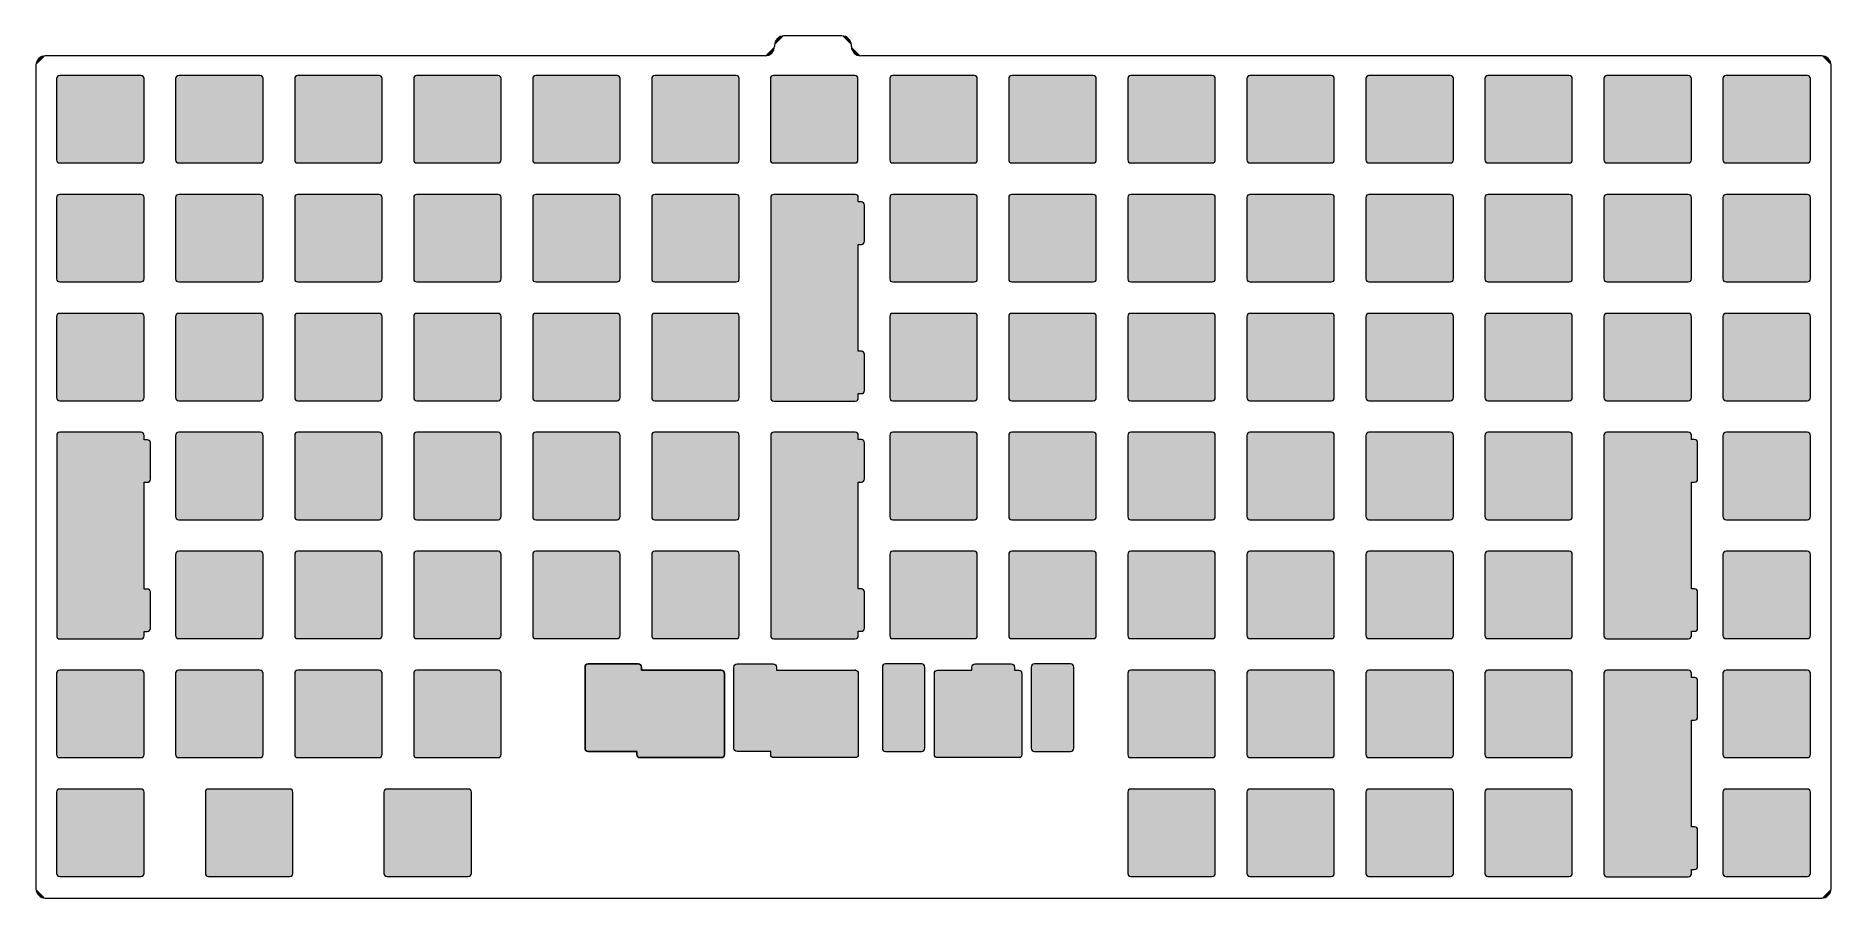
# Model space of a CAD drawing. Extents: x 264 to 551, y 127 to 265.
import ezdxf

# ---------------------------------------------------------------- set-up
doc = ezdxf.new("R2010")
doc.units = 0
doc.header["$MEASUREMENT"] = 0
doc.layers.add('Layer 1', color=7, linetype='Continuous', lineweight=0)
doc.layers.add('Layer 2', color=7, linetype='Continuous', lineweight=0)

# ---------------------------------------------------------------- blocks, each defined once
blk = doc.blocks.new('Block_1')
at = {"layer": 'Layer 2', "true_color": 0x000000, "transparency": 33554687}
h = blk.add_hatch(color=18, dxfattribs=at)
h.dxf.hatch_style = 2
edge = h.paths.add_edge_path()
edge.add_spline(control_points=[(383.44, 265.07), (382.64, 265.07), (381.94, 264.37), (381.94, 263.57)], knot_values=[0, 0, 0, 0, 1, 1, 1, 1], degree=3, periodic=0)
edge.add_line((381.94, 263.57), (383.44, 265.07))
h = blk.add_hatch(color=18, dxfattribs=at)
h.dxf.hatch_style = 2
edge = h.paths.add_edge_path()
edge.add_spline(control_points=[(392.74, 265.07), (392.74, 265.07), (383.44, 265.07), (383.44, 265.07)], knot_values=[0, 0, 0, 0, 1, 1, 1, 1], degree=3, periodic=0)
edge.add_line((383.44, 265.07), (392.74, 265.07))
h = blk.add_hatch(color=18, dxfattribs=at)
h.dxf.hatch_style = 2
edge = h.paths.add_edge_path()
edge.add_spline(control_points=[(394.24, 263.57), (394.24, 264.37), (393.54, 265.07), (392.74, 265.07), (392.74, 265.07), (392.74, 265.07), (392.74, 265.07)], knot_values=[0, 0, 0, 0, 1, 1, 1, 2, 2, 2, 2], degree=3, periodic=0)
edge.add_line((392.74, 265.07), (394.24, 263.57))
h = blk.add_hatch(color=18, dxfattribs=at)
h.dxf.hatch_style = 2
edge = h.paths.add_edge_path()
edge.add_spline(control_points=[(265.24, 261.87), (264.44, 261.87), (263.74, 261.17), (263.74, 260.37), (263.74, 260.37), (263.74, 260.37), (263.74, 260.37)], knot_values=[0, 0, 0, 0, 1, 1, 1, 2, 2, 2, 2], degree=3, periodic=0)
edge.add_line((263.74, 260.37), (265.24, 261.87))
h = blk.add_hatch(color=18, dxfattribs=at)
h.dxf.hatch_style = 2
edge = h.paths.add_edge_path()
edge.add_spline(control_points=[(380.44, 261.87), (380.44, 261.87), (265.24, 261.87), (265.24, 261.87)], knot_values=[0, 0, 0, 0, 1, 1, 1, 1], degree=3, periodic=0)
edge.add_line((265.24, 261.87), (380.44, 261.87))
h = blk.add_hatch(color=18, dxfattribs=at)
h.dxf.hatch_style = 2
edge = h.paths.add_edge_path()
edge.add_spline(control_points=[(380.44, 261.87), (381.24, 261.87), (381.94, 262.57), (381.94, 263.37)], knot_values=[0, 0, 0, 0, 1, 1, 1, 1], degree=3, periodic=0)
edge.add_line((381.94, 263.37), (380.44, 261.87))
h = blk.add_hatch(color=18, dxfattribs=at)
h.dxf.hatch_style = 2
edge = h.paths.add_edge_path()
edge.add_spline(control_points=[(381.94, 263.57), (381.94, 263.57), (381.94, 263.37), (381.94, 263.37)], knot_values=[0, 0, 0, 0, 1, 1, 1, 1], degree=3, periodic=0)
edge.add_line((381.94, 263.37), (381.94, 263.57))
h = blk.add_hatch(color=18, dxfattribs=at)
h.dxf.hatch_style = 2
edge = h.paths.add_edge_path()
edge.add_spline(control_points=[(394.24, 263.37), (394.24, 263.37), (394.24, 263.57), (394.24, 263.57)], knot_values=[0, 0, 0, 0, 1, 1, 1, 1], degree=3, periodic=0)
edge.add_line((394.24, 263.57), (394.24, 263.37))
h = blk.add_hatch(color=18, dxfattribs=at)
h.dxf.hatch_style = 2
edge = h.paths.add_edge_path()
edge.add_spline(control_points=[(394.24, 263.37), (394.24, 262.57), (394.94, 261.87), (395.74, 261.87), (395.74, 261.87), (395.74, 261.87), (395.74, 261.87)], knot_values=[0, 0, 0, 0, 1, 1, 1, 2, 2, 2, 2], degree=3, periodic=0)
edge.add_line((395.74, 261.87), (394.24, 263.37))
h = blk.add_hatch(color=18, dxfattribs=at)
h.dxf.hatch_style = 2
edge = h.paths.add_edge_path()
edge.add_spline(control_points=[(549.54, 261.87), (549.54, 261.87), (395.74, 261.87), (395.74, 261.87)], knot_values=[0, 0, 0, 0, 1, 1, 1, 1], degree=3, periodic=0)
edge.add_line((395.74, 261.87), (549.54, 261.87))
h = blk.add_hatch(color=18, dxfattribs=at)
h.dxf.hatch_style = 2
edge = h.paths.add_edge_path()
edge.add_spline(control_points=[(551.04, 260.37), (551.04, 261.17), (550.34, 261.87), (549.54, 261.87)], knot_values=[0, 0, 0, 0, 1, 1, 1, 1], degree=3, periodic=0)
edge.add_line((549.54, 261.87), (551.04, 260.37))
h = blk.add_hatch(color=18, dxfattribs=at)
h.dxf.hatch_style = 2
edge = h.paths.add_edge_path()
edge.add_spline(control_points=[(263.74, 260.37), (263.74, 260.37), (263.74, 128.47), (263.74, 128.47)], knot_values=[0, 0, 0, 0, 1, 1, 1, 1], degree=3, periodic=0)
edge.add_line((263.74, 128.47), (263.74, 260.37))
h = blk.add_hatch(color=18, dxfattribs=at)
h.dxf.hatch_style = 2
edge = h.paths.add_edge_path()
edge.add_spline(control_points=[(551.04, 128.47), (551.04, 128.47), (551.04, 260.37), (551.04, 260.37)], knot_values=[0, 0, 0, 0, 1, 1, 1, 1], degree=3, periodic=0)
edge.add_line((551.04, 260.37), (551.04, 128.47))
h = blk.add_hatch(color=18, dxfattribs=at)
h.dxf.hatch_style = 2
edge = h.paths.add_edge_path()
edge.add_spline(control_points=[(263.74, 128.47), (263.74, 127.67), (264.44, 126.97), (265.24, 126.97), (265.24, 126.97), (265.24, 126.97), (265.24, 126.97)], knot_values=[0, 0, 0, 0, 1, 1, 1, 2, 2, 2, 2], degree=3, periodic=0)
edge.add_line((265.24, 126.97), (263.74, 128.47))
h = blk.add_hatch(color=18, dxfattribs=at)
h.dxf.hatch_style = 2
edge = h.paths.add_edge_path()
edge.add_spline(control_points=[(265.24, 126.97), (265.24, 126.97), (549.54, 126.97), (549.54, 126.97)], knot_values=[0, 0, 0, 0, 1, 1, 1, 1], degree=3, periodic=0)
edge.add_line((549.54, 126.97), (265.24, 126.97))
h = blk.add_hatch(color=18, dxfattribs=at)
h.dxf.hatch_style = 2
edge = h.paths.add_edge_path()
edge.add_spline(control_points=[(549.54, 126.97), (550.34, 126.97), (551.04, 127.67), (551.04, 128.47)], knot_values=[0, 0, 0, 0, 1, 1, 1, 1], degree=3, periodic=0)
edge.add_line((551.04, 128.47), (549.54, 126.97))
at = {"layer": 'Layer 2', "color": 18, "lineweight": 20, "true_color": 0x000000}
for points in [[(383.44, 265.07), (382.64, 265.07), (381.94, 264.37), (381.94, 263.57)], [(392.74, 265.07), (392.74, 265.07), (383.44, 265.07), (383.44, 265.07)], [(380.44, 261.87), (380.44, 261.87), (265.24, 261.87), (265.24, 261.87)], [(380.44, 261.87), (381.24, 261.87), (381.94, 262.57), (381.94, 263.37)], [(381.94, 263.57), (381.94, 263.57), (381.94, 263.37), (381.94, 263.37)], [(394.24, 263.37), (394.24, 263.37), (394.24, 263.57), (394.24, 263.57)], [(549.54, 261.87), (549.54, 261.87), (395.74, 261.87), (395.74, 261.87)], [(551.04, 260.37), (551.04, 261.17), (550.34, 261.87), (549.54, 261.87)], [(263.74, 260.37), (263.74, 260.37), (263.74, 128.47), (263.74, 128.47)], [(551.04, 128.47), (551.04, 128.47), (551.04, 260.37), (551.04, 260.37)], [(265.24, 126.97), (265.24, 126.97), (549.54, 126.97), (549.54, 126.97)], [(549.54, 126.97), (550.34, 126.97), (551.04, 127.67), (551.04, 128.47)]]:
    blk.add_open_spline(points, degree=3, dxfattribs=at)
for points in [[(394.24, 263.57), (394.24, 264.37), (393.54, 265.07), (392.74, 265.07), (392.74, 265.07), (392.74, 265.07), (392.74, 265.07)], [(265.24, 261.87), (264.44, 261.87), (263.74, 261.17), (263.74, 260.37), (263.74, 260.37), (263.74, 260.37), (263.74, 260.37)], [(394.24, 263.37), (394.24, 262.57), (394.94, 261.87), (395.74, 261.87), (395.74, 261.87), (395.74, 261.87), (395.74, 261.87)], [(263.74, 128.47), (263.74, 127.67), (264.44, 126.97), (265.24, 126.97), (265.24, 126.97), (265.24, 126.97), (265.24, 126.97)]]:
    blk.add_open_spline(points, degree=3, knots=[0, 0, 0, 0, 1, 1, 1, 2, 2, 2, 2], dxfattribs=at)

msp = doc.modelspace()

# ---------------------------------------------------------------- hatches: boundary and pattern name
at = {"layer": 'Layer 1', "true_color": 0x000000, "transparency": 33554687}
h = msp.add_hatch(color=18, dxfattribs=at)
h.dxf.hatch_style = 2
edge = h.paths.add_edge_path()
edge.add_spline(control_points=[(373.43, 163.48), (373.73, 163.48), (373.93, 163.28), (373.93, 162.98), (373.93, 163.28), (373.73, 163.48), (373.43, 163.48), (373.43, 163.48), (360.63, 163.48), (360.63, 163.48), (360.63, 163.48), (360.63, 163.98), (360.63, 163.98), (360.63, 164.28), (360.43, 164.48), (360.13, 164.48), (360.13, 164.48), (352.13, 164.48), (352.13, 164.48), (351.83, 164.48), (351.63, 164.28), (351.63, 163.98), (351.63, 163.98), (351.63, 150.98), (351.63, 150.98), (351.63, 150.68), (351.83, 150.48), (352.13, 150.48), (352.13, 150.48), (359.93, 150.48), (359.93, 150.48), (359.93, 150.48), (359.93, 149.98), (359.93, 149.98), (359.93, 149.68), (360.13, 149.48), (360.43, 149.48), (360.43, 149.48), (373.43, 149.48), (373.43, 149.48), (373.73, 149.48), (373.93, 149.68), (373.93, 149.98), (373.93, 149.98), (373.93, 162.98), (373.93, 162.98)], knot_values=[0, 0, 0, 0, 1, 1, 1, 2, 2, 2, 3, 3, 3, 4, 4, 4, 5, 5, 5, 6, 6, 6, 7, 7, 7, 8, 8, 8, 9, 9, 9, 10, 10, 10, 11, 11, 11, 12, 12, 12, 13, 13, 13, 14, 14, 14, 15, 15, 15, 15], degree=3, periodic=0)
edge.add_line((373.93, 162.98), (373.43, 163.48))
at = {"layer": 'Layer 2', "true_color": 0x000000, "transparency": 33554687}
h = msp.add_hatch(color=18, dxfattribs=at)
h.dxf.hatch_style = 2
edge = h.paths.add_edge_path()
edge.add_spline(control_points=[(267.55, 258.72), (267.55, 258.72), (280.55, 258.72), (280.55, 258.72), (280.85, 258.72), (281.05, 258.52), (281.05, 258.22), (281.05, 258.22), (281.05, 245.22), (281.05, 245.22), (281.05, 244.92), (280.85, 244.72), (280.55, 244.72), (280.55, 244.72), (267.55, 244.72), (267.55, 244.72), (267.25, 244.72), (267.05, 244.92), (267.05, 245.22), (267.05, 245.22), (267.05, 258.22), (267.05, 258.22), (267.05, 258.52), (267.25, 258.72), (267.55, 258.72)], knot_values=[0, 0, 0, 0, 1, 1, 1, 2, 2, 2, 3, 3, 3, 4, 4, 4, 5, 5, 5, 6, 6, 6, 7, 7, 7, 8, 8, 8, 8], degree=3, periodic=0)
h = msp.add_hatch(color=18, dxfattribs=at)
h.dxf.hatch_style = 2
edge = h.paths.add_edge_path()
edge.add_spline(control_points=[(286.6, 258.72), (286.6, 258.72), (299.6, 258.72), (299.6, 258.72), (299.9, 258.72), (300.1, 258.52), (300.1, 258.22), (300.1, 258.22), (300.1, 245.22), (300.1, 245.22), (300.1, 244.92), (299.9, 244.72), (299.6, 244.72), (299.6, 244.72), (286.6, 244.72), (286.6, 244.72), (286.3, 244.72), (286.1, 244.92), (286.1, 245.22), (286.1, 245.22), (286.1, 258.22), (286.1, 258.22), (286.1, 258.52), (286.3, 258.72), (286.6, 258.72)], knot_values=[0, 0, 0, 0, 1, 1, 1, 2, 2, 2, 3, 3, 3, 4, 4, 4, 5, 5, 5, 6, 6, 6, 7, 7, 7, 8, 8, 8, 8], degree=3, periodic=0)
h = msp.add_hatch(color=18, dxfattribs=at)
h.dxf.hatch_style = 2
edge = h.paths.add_edge_path()
edge.add_spline(control_points=[(305.65, 258.72), (305.65, 258.72), (318.65, 258.72), (318.65, 258.72), (318.95, 258.72), (319.15, 258.52), (319.15, 258.22), (319.15, 258.22), (319.15, 245.22), (319.15, 245.22), (319.15, 244.92), (318.95, 244.72), (318.65, 244.72), (318.65, 244.72), (305.65, 244.72), (305.65, 244.72), (305.35, 244.72), (305.15, 244.92), (305.15, 245.22), (305.15, 245.22), (305.15, 258.22), (305.15, 258.22), (305.15, 258.52), (305.35, 258.72), (305.65, 258.72)], knot_values=[0, 0, 0, 0, 1, 1, 1, 2, 2, 2, 3, 3, 3, 4, 4, 4, 5, 5, 5, 6, 6, 6, 7, 7, 7, 8, 8, 8, 8], degree=3, periodic=0)
h = msp.add_hatch(color=18, dxfattribs=at)
h.dxf.hatch_style = 2
edge = h.paths.add_edge_path()
edge.add_spline(control_points=[(324.7, 258.72), (324.7, 258.72), (337.7, 258.72), (337.7, 258.72), (338, 258.72), (338.2, 258.52), (338.2, 258.22), (338.2, 258.22), (338.2, 245.22), (338.2, 245.22), (338.2, 244.92), (338, 244.72), (337.7, 244.72), (337.7, 244.72), (324.7, 244.72), (324.7, 244.72), (324.4, 244.72), (324.2, 244.92), (324.2, 245.22), (324.2, 245.22), (324.2, 258.22), (324.2, 258.22), (324.2, 258.52), (324.4, 258.72), (324.7, 258.72)], knot_values=[0, 0, 0, 0, 1, 1, 1, 2, 2, 2, 3, 3, 3, 4, 4, 4, 5, 5, 5, 6, 6, 6, 7, 7, 7, 8, 8, 8, 8], degree=3, periodic=0)
h = msp.add_hatch(color=18, dxfattribs=at)
h.dxf.hatch_style = 2
edge = h.paths.add_edge_path()
edge.add_spline(control_points=[(343.74, 258.72), (343.74, 258.72), (356.74, 258.72), (356.74, 258.72), (357.04, 258.72), (357.24, 258.52), (357.24, 258.22), (357.24, 258.22), (357.24, 245.22), (357.24, 245.22), (357.24, 244.92), (357.04, 244.72), (356.74, 244.72), (356.74, 244.72), (343.74, 244.72), (343.74, 244.72), (343.44, 244.72), (343.24, 244.92), (343.24, 245.22), (343.24, 245.22), (343.24, 258.22), (343.24, 258.22), (343.24, 258.52), (343.44, 258.72), (343.74, 258.72)], knot_values=[0, 0, 0, 0, 1, 1, 1, 2, 2, 2, 3, 3, 3, 4, 4, 4, 5, 5, 5, 6, 6, 6, 7, 7, 7, 8, 8, 8, 8], degree=3, periodic=0)
h = msp.add_hatch(color=18, dxfattribs=at)
h.dxf.hatch_style = 2
edge = h.paths.add_edge_path()
edge.add_spline(control_points=[(362.79, 258.72), (362.79, 258.72), (375.79, 258.72), (375.79, 258.72), (376.09, 258.72), (376.29, 258.52), (376.29, 258.22), (376.29, 258.22), (376.29, 245.22), (376.29, 245.22), (376.29, 244.92), (376.09, 244.72), (375.79, 244.72), (375.79, 244.72), (362.79, 244.72), (362.79, 244.72), (362.49, 244.72), (362.29, 244.92), (362.29, 245.22), (362.29, 245.22), (362.29, 258.22), (362.29, 258.22), (362.29, 258.52), (362.49, 258.72), (362.79, 258.72)], knot_values=[0, 0, 0, 0, 1, 1, 1, 2, 2, 2, 3, 3, 3, 4, 4, 4, 5, 5, 5, 6, 6, 6, 7, 7, 7, 8, 8, 8, 8], degree=3, periodic=0)
h = msp.add_hatch(color=18, dxfattribs=at)
h.dxf.hatch_style = 2
edge = h.paths.add_edge_path()
edge.add_spline(control_points=[(381.79, 258.72), (381.79, 258.72), (394.79, 258.72), (394.79, 258.72), (395.09, 258.72), (395.29, 258.52), (395.29, 258.22), (395.29, 258.22), (395.29, 245.22), (395.29, 245.22), (395.29, 244.92), (395.09, 244.72), (394.79, 244.72), (394.79, 244.72), (381.79, 244.72), (381.79, 244.72), (381.49, 244.72), (381.29, 244.92), (381.29, 245.22), (381.29, 245.22), (381.29, 258.22), (381.29, 258.22), (381.29, 258.52), (381.49, 258.72), (381.79, 258.72)], knot_values=[0, 0, 0, 0, 1, 1, 1, 2, 2, 2, 3, 3, 3, 4, 4, 4, 5, 5, 5, 6, 6, 6, 7, 7, 7, 8, 8, 8, 8], degree=3, periodic=0)
h = msp.add_hatch(color=18, dxfattribs=at)
h.dxf.hatch_style = 2
edge = h.paths.add_edge_path()
edge.add_spline(control_points=[(400.89, 258.72), (400.89, 258.72), (413.89, 258.72), (413.89, 258.72), (414.19, 258.72), (414.39, 258.52), (414.39, 258.22), (414.39, 258.22), (414.39, 245.22), (414.39, 245.22), (414.39, 244.92), (414.19, 244.72), (413.89, 244.72), (413.89, 244.72), (400.89, 244.72), (400.89, 244.72), (400.59, 244.72), (400.39, 244.92), (400.39, 245.22), (400.39, 245.22), (400.39, 258.22), (400.39, 258.22), (400.39, 258.52), (400.59, 258.72), (400.89, 258.72)], knot_values=[0, 0, 0, 0, 1, 1, 1, 2, 2, 2, 3, 3, 3, 4, 4, 4, 5, 5, 5, 6, 6, 6, 7, 7, 7, 8, 8, 8, 8], degree=3, periodic=0)
h = msp.add_hatch(color=18, dxfattribs=at)
h.dxf.hatch_style = 2
edge = h.paths.add_edge_path()
edge.add_spline(control_points=[(419.93, 258.72), (419.93, 258.72), (432.93, 258.72), (432.93, 258.72), (433.23, 258.72), (433.43, 258.52), (433.43, 258.22), (433.43, 258.22), (433.43, 245.22), (433.43, 245.22), (433.43, 244.92), (433.23, 244.72), (432.93, 244.72), (432.93, 244.72), (419.93, 244.72), (419.93, 244.72), (419.63, 244.72), (419.43, 244.92), (419.43, 245.22), (419.43, 245.22), (419.43, 258.22), (419.43, 258.22), (419.43, 258.52), (419.63, 258.72), (419.93, 258.72)], knot_values=[0, 0, 0, 0, 1, 1, 1, 2, 2, 2, 3, 3, 3, 4, 4, 4, 5, 5, 5, 6, 6, 6, 7, 7, 7, 8, 8, 8, 8], degree=3, periodic=0)
h = msp.add_hatch(color=18, dxfattribs=at)
h.dxf.hatch_style = 2
edge = h.paths.add_edge_path()
edge.add_spline(control_points=[(438.98, 258.72), (438.98, 258.72), (451.98, 258.72), (451.98, 258.72), (452.28, 258.72), (452.48, 258.52), (452.48, 258.22), (452.48, 258.22), (452.48, 245.22), (452.48, 245.22), (452.48, 244.92), (452.28, 244.72), (451.98, 244.72), (451.98, 244.72), (438.98, 244.72), (438.98, 244.72), (438.68, 244.72), (438.48, 244.92), (438.48, 245.22), (438.48, 245.22), (438.48, 258.22), (438.48, 258.22), (438.48, 258.52), (438.68, 258.72), (438.98, 258.72)], knot_values=[0, 0, 0, 0, 1, 1, 1, 2, 2, 2, 3, 3, 3, 4, 4, 4, 5, 5, 5, 6, 6, 6, 7, 7, 7, 8, 8, 8, 8], degree=3, periodic=0)
h = msp.add_hatch(color=18, dxfattribs=at)
h.dxf.hatch_style = 2
edge = h.paths.add_edge_path()
edge.add_spline(control_points=[(458.03, 258.72), (458.03, 258.72), (471.03, 258.72), (471.03, 258.72), (471.33, 258.72), (471.53, 258.52), (471.53, 258.22), (471.53, 258.22), (471.53, 245.22), (471.53, 245.22), (471.53, 244.92), (471.33, 244.72), (471.03, 244.72), (471.03, 244.72), (458.03, 244.72), (458.03, 244.72), (457.73, 244.72), (457.53, 244.92), (457.53, 245.22), (457.53, 245.22), (457.53, 258.22), (457.53, 258.22), (457.53, 258.52), (457.73, 258.72), (458.03, 258.72)], knot_values=[0, 0, 0, 0, 1, 1, 1, 2, 2, 2, 3, 3, 3, 4, 4, 4, 5, 5, 5, 6, 6, 6, 7, 7, 7, 8, 8, 8, 8], degree=3, periodic=0)
h = msp.add_hatch(color=18, dxfattribs=at)
h.dxf.hatch_style = 2
edge = h.paths.add_edge_path()
edge.add_spline(control_points=[(477.08, 258.72), (477.08, 258.72), (490.08, 258.72), (490.08, 258.72), (490.38, 258.72), (490.58, 258.52), (490.58, 258.22), (490.58, 258.22), (490.58, 245.22), (490.58, 245.22), (490.58, 244.92), (490.38, 244.72), (490.08, 244.72), (490.08, 244.72), (477.08, 244.72), (477.08, 244.72), (476.78, 244.72), (476.58, 244.92), (476.58, 245.22), (476.58, 245.22), (476.58, 258.22), (476.58, 258.22), (476.58, 258.52), (476.78, 258.72), (477.08, 258.72)], knot_values=[0, 0, 0, 0, 1, 1, 1, 2, 2, 2, 3, 3, 3, 4, 4, 4, 5, 5, 5, 6, 6, 6, 7, 7, 7, 8, 8, 8, 8], degree=3, periodic=0)
h = msp.add_hatch(color=18, dxfattribs=at)
h.dxf.hatch_style = 2
edge = h.paths.add_edge_path()
edge.add_spline(control_points=[(496.12, 258.72), (496.12, 258.72), (509.12, 258.72), (509.12, 258.72), (509.42, 258.72), (509.62, 258.52), (509.62, 258.22), (509.62, 258.22), (509.62, 245.22), (509.62, 245.22), (509.62, 244.92), (509.42, 244.72), (509.12, 244.72), (509.12, 244.72), (496.12, 244.72), (496.12, 244.72), (495.82, 244.72), (495.62, 244.92), (495.62, 245.22), (495.62, 245.22), (495.62, 258.22), (495.62, 258.22), (495.62, 258.52), (495.82, 258.72), (496.12, 258.72)], knot_values=[0, 0, 0, 0, 1, 1, 1, 2, 2, 2, 3, 3, 3, 4, 4, 4, 5, 5, 5, 6, 6, 6, 7, 7, 7, 8, 8, 8, 8], degree=3, periodic=0)
h = msp.add_hatch(color=18, dxfattribs=at)
h.dxf.hatch_style = 2
edge = h.paths.add_edge_path()
edge.add_spline(control_points=[(515.17, 258.72), (515.17, 258.72), (528.17, 258.72), (528.17, 258.72), (528.47, 258.72), (528.67, 258.52), (528.67, 258.22), (528.67, 258.22), (528.67, 245.22), (528.67, 245.22), (528.67, 244.92), (528.47, 244.72), (528.17, 244.72), (528.17, 244.72), (515.17, 244.72), (515.17, 244.72), (514.87, 244.72), (514.67, 244.92), (514.67, 245.22), (514.67, 245.22), (514.67, 258.22), (514.67, 258.22), (514.67, 258.52), (514.87, 258.72), (515.17, 258.72)], knot_values=[0, 0, 0, 0, 1, 1, 1, 2, 2, 2, 3, 3, 3, 4, 4, 4, 5, 5, 5, 6, 6, 6, 7, 7, 7, 8, 8, 8, 8], degree=3, periodic=0)
h = msp.add_hatch(color=18, dxfattribs=at)
h.dxf.hatch_style = 2
edge = h.paths.add_edge_path()
edge.add_spline(control_points=[(534.22, 258.72), (534.22, 258.72), (547.22, 258.72), (547.22, 258.72), (547.52, 258.72), (547.72, 258.52), (547.72, 258.22), (547.72, 258.22), (547.72, 245.22), (547.72, 245.22), (547.72, 244.92), (547.52, 244.72), (547.22, 244.72), (547.22, 244.72), (534.22, 244.72), (534.22, 244.72), (533.92, 244.72), (533.72, 244.92), (533.72, 245.22), (533.72, 245.22), (533.72, 258.22), (533.72, 258.22), (533.72, 258.52), (533.92, 258.72), (534.22, 258.72)], knot_values=[0, 0, 0, 0, 1, 1, 1, 2, 2, 2, 3, 3, 3, 4, 4, 4, 5, 5, 5, 6, 6, 6, 7, 7, 7, 8, 8, 8, 8], degree=3, periodic=0)
h = msp.add_hatch(color=18, dxfattribs=at)
h.dxf.hatch_style = 2
edge = h.paths.add_edge_path()
edge.add_spline(control_points=[(267.55, 239.67), (267.55, 239.67), (280.55, 239.67), (280.55, 239.67), (280.85, 239.67), (281.05, 239.47), (281.05, 239.17), (281.05, 239.17), (281.05, 226.17), (281.05, 226.17), (281.05, 225.87), (280.85, 225.67), (280.55, 225.67), (280.55, 225.67), (267.55, 225.67), (267.55, 225.67), (267.25, 225.67), (267.05, 225.87), (267.05, 226.17), (267.05, 226.17), (267.05, 239.17), (267.05, 239.17), (267.05, 239.47), (267.25, 239.67), (267.55, 239.67)], knot_values=[0, 0, 0, 0, 1, 1, 1, 2, 2, 2, 3, 3, 3, 4, 4, 4, 5, 5, 5, 6, 6, 6, 7, 7, 7, 8, 8, 8, 8], degree=3, periodic=0)
h = msp.add_hatch(color=18, dxfattribs=at)
h.dxf.hatch_style = 2
edge = h.paths.add_edge_path()
edge.add_spline(control_points=[(286.6, 239.67), (286.6, 239.67), (299.6, 239.67), (299.6, 239.67), (299.9, 239.67), (300.1, 239.47), (300.1, 239.17), (300.1, 239.17), (300.1, 226.17), (300.1, 226.17), (300.1, 225.87), (299.9, 225.67), (299.6, 225.67), (299.6, 225.67), (286.6, 225.67), (286.6, 225.67), (286.3, 225.67), (286.1, 225.87), (286.1, 226.17), (286.1, 226.17), (286.1, 239.17), (286.1, 239.17), (286.1, 239.47), (286.3, 239.67), (286.6, 239.67)], knot_values=[0, 0, 0, 0, 1, 1, 1, 2, 2, 2, 3, 3, 3, 4, 4, 4, 5, 5, 5, 6, 6, 6, 7, 7, 7, 8, 8, 8, 8], degree=3, periodic=0)
h = msp.add_hatch(color=18, dxfattribs=at)
h.dxf.hatch_style = 2
edge = h.paths.add_edge_path()
edge.add_spline(control_points=[(305.65, 239.67), (305.65, 239.67), (318.65, 239.67), (318.65, 239.67), (318.95, 239.67), (319.15, 239.47), (319.15, 239.17), (319.15, 239.17), (319.15, 226.17), (319.15, 226.17), (319.15, 225.87), (318.95, 225.67), (318.65, 225.67), (318.65, 225.67), (305.65, 225.67), (305.65, 225.67), (305.35, 225.67), (305.15, 225.87), (305.15, 226.17), (305.15, 226.17), (305.15, 239.17), (305.15, 239.17), (305.15, 239.47), (305.35, 239.67), (305.65, 239.67)], knot_values=[0, 0, 0, 0, 1, 1, 1, 2, 2, 2, 3, 3, 3, 4, 4, 4, 5, 5, 5, 6, 6, 6, 7, 7, 7, 8, 8, 8, 8], degree=3, periodic=0)
h = msp.add_hatch(color=18, dxfattribs=at)
h.dxf.hatch_style = 2
edge = h.paths.add_edge_path()
edge.add_spline(control_points=[(324.7, 239.67), (324.7, 239.67), (337.7, 239.67), (337.7, 239.67), (338, 239.67), (338.2, 239.47), (338.2, 239.17), (338.2, 239.17), (338.2, 226.17), (338.2, 226.17), (338.2, 225.87), (338, 225.67), (337.7, 225.67), (337.7, 225.67), (324.7, 225.67), (324.7, 225.67), (324.4, 225.67), (324.2, 225.87), (324.2, 226.17), (324.2, 226.17), (324.2, 239.17), (324.2, 239.17), (324.2, 239.47), (324.4, 239.67), (324.7, 239.67)], knot_values=[0, 0, 0, 0, 1, 1, 1, 2, 2, 2, 3, 3, 3, 4, 4, 4, 5, 5, 5, 6, 6, 6, 7, 7, 7, 8, 8, 8, 8], degree=3, periodic=0)
h = msp.add_hatch(color=18, dxfattribs=at)
h.dxf.hatch_style = 2
edge = h.paths.add_edge_path()
edge.add_spline(control_points=[(343.74, 239.67), (343.74, 239.67), (356.74, 239.67), (356.74, 239.67), (357.04, 239.67), (357.24, 239.47), (357.24, 239.17), (357.24, 239.17), (357.24, 226.17), (357.24, 226.17), (357.24, 225.87), (357.04, 225.67), (356.74, 225.67), (356.74, 225.67), (343.74, 225.67), (343.74, 225.67), (343.44, 225.67), (343.24, 225.87), (343.24, 226.17), (343.24, 226.17), (343.24, 239.17), (343.24, 239.17), (343.24, 239.47), (343.44, 239.67), (343.74, 239.67)], knot_values=[0, 0, 0, 0, 1, 1, 1, 2, 2, 2, 3, 3, 3, 4, 4, 4, 5, 5, 5, 6, 6, 6, 7, 7, 7, 8, 8, 8, 8], degree=3, periodic=0)
h = msp.add_hatch(color=18, dxfattribs=at)
h.dxf.hatch_style = 2
edge = h.paths.add_edge_path()
edge.add_spline(control_points=[(362.79, 239.67), (362.79, 239.67), (375.79, 239.67), (375.79, 239.67), (376.09, 239.67), (376.29, 239.47), (376.29, 239.17), (376.29, 239.17), (376.29, 226.17), (376.29, 226.17), (376.29, 225.87), (376.09, 225.67), (375.79, 225.67), (375.79, 225.67), (362.79, 225.67), (362.79, 225.67), (362.49, 225.67), (362.29, 225.87), (362.29, 226.17), (362.29, 226.17), (362.29, 239.17), (362.29, 239.17), (362.29, 239.47), (362.49, 239.67), (362.79, 239.67)], knot_values=[0, 0, 0, 0, 1, 1, 1, 2, 2, 2, 3, 3, 3, 4, 4, 4, 5, 5, 5, 6, 6, 6, 7, 7, 7, 8, 8, 8, 8], degree=3, periodic=0)
h = msp.add_hatch(color=18, dxfattribs=at)
h.dxf.hatch_style = 2
edge = h.paths.add_edge_path()
edge.add_spline(control_points=[(381.84, 206.57), (381.54, 206.57), (381.34, 206.77), (381.34, 207.07), (381.34, 207.07), (381.34, 207.07), (381.34, 207.07), (381.34, 207.07), (381.34, 220.07), (381.34, 220.07), (381.34, 220.07), (381.34, 239.17), (381.34, 239.17), (381.34, 239.47), (381.54, 239.67), (381.84, 239.67), (381.84, 239.67), (394.84, 239.67), (394.84, 239.67), (395.14, 239.67), (395.34, 239.47), (395.34, 239.17), (395.34, 239.17), (395.34, 238.47), (395.34, 238.47), (395.34, 238.47), (395.34, 238.47), (395.34, 238.47), (395.34, 238.47), (395.84, 238.47), (395.84, 238.47), (396.14, 238.47), (396.34, 238.27), (396.34, 237.97), (396.34, 237.97), (396.34, 232.17), (396.34, 232.17), (396.34, 231.87), (396.14, 231.67), (395.84, 231.67), (395.84, 231.67), (395.34, 231.67), (395.34, 231.67), (395.34, 231.67), (395.34, 231.67), (395.34, 231.67), (395.34, 231.67), (395.34, 214.57), (395.34, 214.57), (395.34, 214.57), (395.84, 214.57), (395.84, 214.57), (396.14, 214.57), (396.34, 214.37), (396.34, 214.07), (396.34, 214.07), (396.34, 208.27), (396.34, 208.27), (396.34, 207.97), (396.14, 207.77), (395.84, 207.77), (395.84, 207.77), (395.34, 207.77), (395.34, 207.77), (395.34, 207.77), (395.34, 207.77), (395.34, 207.77), (395.34, 207.77), (395.34, 207.07), (395.34, 207.07), (395.34, 206.77), (395.14, 206.57), (394.84, 206.57), (394.84, 206.57), (381.84, 206.57), (381.84, 206.57)], knot_values=[0, 0, 0, 0, 1, 1, 1, 2, 2, 2, 3, 3, 3, 4, 4, 4, 5, 5, 5, 6, 6, 6, 7, 7, 7, 8, 8, 8, 9, 9, 9, 10, 10, 10, 11, 11, 11, 12, 12, 12, 13, 13, 13, 14, 14, 14, 15, 15, 15, 16, 16, 16, 17, 17, 17, 18, 18, 18, 19, 19, 19, 20, 20, 20, 21, 21, 21, 22, 22, 22, 23, 23, 23, 24, 24, 24, 25, 25, 25, 25], degree=3, periodic=0)
h = msp.add_hatch(color=18, dxfattribs=at)
h.dxf.hatch_style = 2
edge = h.paths.add_edge_path()
edge.add_spline(control_points=[(400.89, 239.67), (400.89, 239.67), (413.89, 239.67), (413.89, 239.67), (414.19, 239.67), (414.39, 239.47), (414.39, 239.17), (414.39, 239.17), (414.39, 226.17), (414.39, 226.17), (414.39, 225.87), (414.19, 225.67), (413.89, 225.67), (413.89, 225.67), (400.89, 225.67), (400.89, 225.67), (400.59, 225.67), (400.39, 225.87), (400.39, 226.17), (400.39, 226.17), (400.39, 239.17), (400.39, 239.17), (400.39, 239.47), (400.59, 239.67), (400.89, 239.67)], knot_values=[0, 0, 0, 0, 1, 1, 1, 2, 2, 2, 3, 3, 3, 4, 4, 4, 5, 5, 5, 6, 6, 6, 7, 7, 7, 8, 8, 8, 8], degree=3, periodic=0)
h = msp.add_hatch(color=18, dxfattribs=at)
h.dxf.hatch_style = 2
edge = h.paths.add_edge_path()
edge.add_spline(control_points=[(419.93, 239.67), (419.93, 239.67), (432.93, 239.67), (432.93, 239.67), (433.23, 239.67), (433.43, 239.47), (433.43, 239.17), (433.43, 239.17), (433.43, 226.17), (433.43, 226.17), (433.43, 225.87), (433.23, 225.67), (432.93, 225.67), (432.93, 225.67), (419.93, 225.67), (419.93, 225.67), (419.63, 225.67), (419.43, 225.87), (419.43, 226.17), (419.43, 226.17), (419.43, 239.17), (419.43, 239.17), (419.43, 239.47), (419.63, 239.67), (419.93, 239.67)], knot_values=[0, 0, 0, 0, 1, 1, 1, 2, 2, 2, 3, 3, 3, 4, 4, 4, 5, 5, 5, 6, 6, 6, 7, 7, 7, 8, 8, 8, 8], degree=3, periodic=0)
h = msp.add_hatch(color=18, dxfattribs=at)
h.dxf.hatch_style = 2
edge = h.paths.add_edge_path()
edge.add_spline(control_points=[(438.98, 239.67), (438.98, 239.67), (451.98, 239.67), (451.98, 239.67), (452.28, 239.67), (452.48, 239.47), (452.48, 239.17), (452.48, 239.17), (452.48, 226.17), (452.48, 226.17), (452.48, 225.87), (452.28, 225.67), (451.98, 225.67), (451.98, 225.67), (438.98, 225.67), (438.98, 225.67), (438.68, 225.67), (438.48, 225.87), (438.48, 226.17), (438.48, 226.17), (438.48, 239.17), (438.48, 239.17), (438.48, 239.47), (438.68, 239.67), (438.98, 239.67)], knot_values=[0, 0, 0, 0, 1, 1, 1, 2, 2, 2, 3, 3, 3, 4, 4, 4, 5, 5, 5, 6, 6, 6, 7, 7, 7, 8, 8, 8, 8], degree=3, periodic=0)
h = msp.add_hatch(color=18, dxfattribs=at)
h.dxf.hatch_style = 2
edge = h.paths.add_edge_path()
edge.add_spline(control_points=[(458.03, 239.67), (458.03, 239.67), (471.03, 239.67), (471.03, 239.67), (471.33, 239.67), (471.53, 239.47), (471.53, 239.17), (471.53, 239.17), (471.53, 226.17), (471.53, 226.17), (471.53, 225.87), (471.33, 225.67), (471.03, 225.67), (471.03, 225.67), (458.03, 225.67), (458.03, 225.67), (457.73, 225.67), (457.53, 225.87), (457.53, 226.17), (457.53, 226.17), (457.53, 239.17), (457.53, 239.17), (457.53, 239.47), (457.73, 239.67), (458.03, 239.67)], knot_values=[0, 0, 0, 0, 1, 1, 1, 2, 2, 2, 3, 3, 3, 4, 4, 4, 5, 5, 5, 6, 6, 6, 7, 7, 7, 8, 8, 8, 8], degree=3, periodic=0)
h = msp.add_hatch(color=18, dxfattribs=at)
h.dxf.hatch_style = 2
edge = h.paths.add_edge_path()
edge.add_spline(control_points=[(477.08, 239.67), (477.08, 239.67), (490.08, 239.67), (490.08, 239.67), (490.38, 239.67), (490.58, 239.47), (490.58, 239.17), (490.58, 239.17), (490.58, 226.17), (490.58, 226.17), (490.58, 225.87), (490.38, 225.67), (490.08, 225.67), (490.08, 225.67), (477.08, 225.67), (477.08, 225.67), (476.78, 225.67), (476.58, 225.87), (476.58, 226.17), (476.58, 226.17), (476.58, 239.17), (476.58, 239.17), (476.58, 239.47), (476.78, 239.67), (477.08, 239.67)], knot_values=[0, 0, 0, 0, 1, 1, 1, 2, 2, 2, 3, 3, 3, 4, 4, 4, 5, 5, 5, 6, 6, 6, 7, 7, 7, 8, 8, 8, 8], degree=3, periodic=0)
h = msp.add_hatch(color=18, dxfattribs=at)
h.dxf.hatch_style = 2
edge = h.paths.add_edge_path()
edge.add_spline(control_points=[(496.12, 239.67), (496.12, 239.67), (509.12, 239.67), (509.12, 239.67), (509.42, 239.67), (509.62, 239.47), (509.62, 239.17), (509.62, 239.17), (509.62, 226.17), (509.62, 226.17), (509.62, 225.87), (509.42, 225.67), (509.12, 225.67), (509.12, 225.67), (496.12, 225.67), (496.12, 225.67), (495.82, 225.67), (495.62, 225.87), (495.62, 226.17), (495.62, 226.17), (495.62, 239.17), (495.62, 239.17), (495.62, 239.47), (495.82, 239.67), (496.12, 239.67)], knot_values=[0, 0, 0, 0, 1, 1, 1, 2, 2, 2, 3, 3, 3, 4, 4, 4, 5, 5, 5, 6, 6, 6, 7, 7, 7, 8, 8, 8, 8], degree=3, periodic=0)
h = msp.add_hatch(color=18, dxfattribs=at)
h.dxf.hatch_style = 2
edge = h.paths.add_edge_path()
edge.add_spline(control_points=[(515.17, 239.67), (515.17, 239.67), (528.17, 239.67), (528.17, 239.67), (528.47, 239.67), (528.67, 239.47), (528.67, 239.17), (528.67, 239.17), (528.67, 226.17), (528.67, 226.17), (528.67, 225.87), (528.47, 225.67), (528.17, 225.67), (528.17, 225.67), (515.17, 225.67), (515.17, 225.67), (514.87, 225.67), (514.67, 225.87), (514.67, 226.17), (514.67, 226.17), (514.67, 239.17), (514.67, 239.17), (514.67, 239.47), (514.87, 239.67), (515.17, 239.67)], knot_values=[0, 0, 0, 0, 1, 1, 1, 2, 2, 2, 3, 3, 3, 4, 4, 4, 5, 5, 5, 6, 6, 6, 7, 7, 7, 8, 8, 8, 8], degree=3, periodic=0)
h = msp.add_hatch(color=18, dxfattribs=at)
h.dxf.hatch_style = 2
edge = h.paths.add_edge_path()
edge.add_spline(control_points=[(534.22, 239.67), (534.22, 239.67), (547.22, 239.67), (547.22, 239.67), (547.52, 239.67), (547.72, 239.47), (547.72, 239.17), (547.72, 239.17), (547.72, 226.17), (547.72, 226.17), (547.72, 225.87), (547.52, 225.67), (547.22, 225.67), (547.22, 225.67), (534.22, 225.67), (534.22, 225.67), (533.92, 225.67), (533.72, 225.87), (533.72, 226.17), (533.72, 226.17), (533.72, 239.17), (533.72, 239.17), (533.72, 239.47), (533.92, 239.67), (534.22, 239.67)], knot_values=[0, 0, 0, 0, 1, 1, 1, 2, 2, 2, 3, 3, 3, 4, 4, 4, 5, 5, 5, 6, 6, 6, 7, 7, 7, 8, 8, 8, 8], degree=3, periodic=0)
h = msp.add_hatch(color=18, dxfattribs=at)
h.dxf.hatch_style = 2
edge = h.paths.add_edge_path()
edge.add_spline(control_points=[(267.55, 220.63), (267.55, 220.63), (280.55, 220.63), (280.55, 220.63), (280.85, 220.63), (281.05, 220.43), (281.05, 220.13), (281.05, 220.13), (281.05, 207.13), (281.05, 207.13), (281.05, 206.83), (280.85, 206.63), (280.55, 206.63), (280.55, 206.63), (267.55, 206.63), (267.55, 206.63), (267.25, 206.63), (267.05, 206.83), (267.05, 207.13), (267.05, 207.13), (267.05, 220.13), (267.05, 220.13), (267.05, 220.43), (267.25, 220.63), (267.55, 220.63)], knot_values=[0, 0, 0, 0, 1, 1, 1, 2, 2, 2, 3, 3, 3, 4, 4, 4, 5, 5, 5, 6, 6, 6, 7, 7, 7, 8, 8, 8, 8], degree=3, periodic=0)
h = msp.add_hatch(color=18, dxfattribs=at)
h.dxf.hatch_style = 2
edge = h.paths.add_edge_path()
edge.add_spline(control_points=[(286.6, 220.63), (286.6, 220.63), (299.6, 220.63), (299.6, 220.63), (299.9, 220.63), (300.1, 220.43), (300.1, 220.13), (300.1, 220.13), (300.1, 207.13), (300.1, 207.13), (300.1, 206.83), (299.9, 206.63), (299.6, 206.63), (299.6, 206.63), (286.6, 206.63), (286.6, 206.63), (286.3, 206.63), (286.1, 206.83), (286.1, 207.13), (286.1, 207.13), (286.1, 220.13), (286.1, 220.13), (286.1, 220.43), (286.3, 220.63), (286.6, 220.63)], knot_values=[0, 0, 0, 0, 1, 1, 1, 2, 2, 2, 3, 3, 3, 4, 4, 4, 5, 5, 5, 6, 6, 6, 7, 7, 7, 8, 8, 8, 8], degree=3, periodic=0)
h = msp.add_hatch(color=18, dxfattribs=at)
h.dxf.hatch_style = 2
edge = h.paths.add_edge_path()
edge.add_spline(control_points=[(305.65, 220.63), (305.65, 220.63), (318.65, 220.63), (318.65, 220.63), (318.95, 220.63), (319.15, 220.43), (319.15, 220.13), (319.15, 220.13), (319.15, 207.13), (319.15, 207.13), (319.15, 206.83), (318.95, 206.63), (318.65, 206.63), (318.65, 206.63), (305.65, 206.63), (305.65, 206.63), (305.35, 206.63), (305.15, 206.83), (305.15, 207.13), (305.15, 207.13), (305.15, 220.13), (305.15, 220.13), (305.15, 220.43), (305.35, 220.63), (305.65, 220.63)], knot_values=[0, 0, 0, 0, 1, 1, 1, 2, 2, 2, 3, 3, 3, 4, 4, 4, 5, 5, 5, 6, 6, 6, 7, 7, 7, 8, 8, 8, 8], degree=3, periodic=0)
h = msp.add_hatch(color=18, dxfattribs=at)
h.dxf.hatch_style = 2
edge = h.paths.add_edge_path()
edge.add_spline(control_points=[(324.7, 220.63), (324.7, 220.63), (337.7, 220.63), (337.7, 220.63), (338, 220.63), (338.2, 220.43), (338.2, 220.13), (338.2, 220.13), (338.2, 207.13), (338.2, 207.13), (338.2, 206.83), (338, 206.63), (337.7, 206.63), (337.7, 206.63), (324.7, 206.63), (324.7, 206.63), (324.4, 206.63), (324.2, 206.83), (324.2, 207.13), (324.2, 207.13), (324.2, 220.13), (324.2, 220.13), (324.2, 220.43), (324.4, 220.63), (324.7, 220.63)], knot_values=[0, 0, 0, 0, 1, 1, 1, 2, 2, 2, 3, 3, 3, 4, 4, 4, 5, 5, 5, 6, 6, 6, 7, 7, 7, 8, 8, 8, 8], degree=3, periodic=0)
h = msp.add_hatch(color=18, dxfattribs=at)
h.dxf.hatch_style = 2
edge = h.paths.add_edge_path()
edge.add_spline(control_points=[(343.74, 220.63), (343.74, 220.63), (356.74, 220.63), (356.74, 220.63), (357.04, 220.63), (357.24, 220.43), (357.24, 220.13), (357.24, 220.13), (357.24, 207.13), (357.24, 207.13), (357.24, 206.83), (357.04, 206.63), (356.74, 206.63), (356.74, 206.63), (343.74, 206.63), (343.74, 206.63), (343.44, 206.63), (343.24, 206.83), (343.24, 207.13), (343.24, 207.13), (343.24, 220.13), (343.24, 220.13), (343.24, 220.43), (343.44, 220.63), (343.74, 220.63)], knot_values=[0, 0, 0, 0, 1, 1, 1, 2, 2, 2, 3, 3, 3, 4, 4, 4, 5, 5, 5, 6, 6, 6, 7, 7, 7, 8, 8, 8, 8], degree=3, periodic=0)
h = msp.add_hatch(color=18, dxfattribs=at)
h.dxf.hatch_style = 2
edge = h.paths.add_edge_path()
edge.add_spline(control_points=[(362.79, 220.63), (362.79, 220.63), (375.79, 220.63), (375.79, 220.63), (376.09, 220.63), (376.29, 220.43), (376.29, 220.13), (376.29, 220.13), (376.29, 207.13), (376.29, 207.13), (376.29, 206.83), (376.09, 206.63), (375.79, 206.63), (375.79, 206.63), (362.79, 206.63), (362.79, 206.63), (362.49, 206.63), (362.29, 206.83), (362.29, 207.13), (362.29, 207.13), (362.29, 220.13), (362.29, 220.13), (362.29, 220.43), (362.49, 220.63), (362.79, 220.63)], knot_values=[0, 0, 0, 0, 1, 1, 1, 2, 2, 2, 3, 3, 3, 4, 4, 4, 5, 5, 5, 6, 6, 6, 7, 7, 7, 8, 8, 8, 8], degree=3, periodic=0)
h = msp.add_hatch(color=18, dxfattribs=at)
h.dxf.hatch_style = 2
edge = h.paths.add_edge_path()
edge.add_spline(control_points=[(400.89, 220.63), (400.89, 220.63), (413.89, 220.63), (413.89, 220.63), (414.19, 220.63), (414.39, 220.43), (414.39, 220.13), (414.39, 220.13), (414.39, 207.13), (414.39, 207.13), (414.39, 206.83), (414.19, 206.63), (413.89, 206.63), (413.89, 206.63), (400.89, 206.63), (400.89, 206.63), (400.59, 206.63), (400.39, 206.83), (400.39, 207.13), (400.39, 207.13), (400.39, 220.13), (400.39, 220.13), (400.39, 220.43), (400.59, 220.63), (400.89, 220.63)], knot_values=[0, 0, 0, 0, 1, 1, 1, 2, 2, 2, 3, 3, 3, 4, 4, 4, 5, 5, 5, 6, 6, 6, 7, 7, 7, 8, 8, 8, 8], degree=3, periodic=0)
h = msp.add_hatch(color=18, dxfattribs=at)
h.dxf.hatch_style = 2
edge = h.paths.add_edge_path()
edge.add_spline(control_points=[(419.93, 220.63), (419.93, 220.63), (432.93, 220.63), (432.93, 220.63), (433.23, 220.63), (433.43, 220.43), (433.43, 220.13), (433.43, 220.13), (433.43, 207.13), (433.43, 207.13), (433.43, 206.83), (433.23, 206.63), (432.93, 206.63), (432.93, 206.63), (419.93, 206.63), (419.93, 206.63), (419.63, 206.63), (419.43, 206.83), (419.43, 207.13), (419.43, 207.13), (419.43, 220.13), (419.43, 220.13), (419.43, 220.43), (419.63, 220.63), (419.93, 220.63)], knot_values=[0, 0, 0, 0, 1, 1, 1, 2, 2, 2, 3, 3, 3, 4, 4, 4, 5, 5, 5, 6, 6, 6, 7, 7, 7, 8, 8, 8, 8], degree=3, periodic=0)
h = msp.add_hatch(color=18, dxfattribs=at)
h.dxf.hatch_style = 2
edge = h.paths.add_edge_path()
edge.add_spline(control_points=[(438.98, 220.63), (438.98, 220.63), (451.98, 220.63), (451.98, 220.63), (452.28, 220.63), (452.48, 220.43), (452.48, 220.13), (452.48, 220.13), (452.48, 207.13), (452.48, 207.13), (452.48, 206.83), (452.28, 206.63), (451.98, 206.63), (451.98, 206.63), (438.98, 206.63), (438.98, 206.63), (438.68, 206.63), (438.48, 206.83), (438.48, 207.13), (438.48, 207.13), (438.48, 220.13), (438.48, 220.13), (438.48, 220.43), (438.68, 220.63), (438.98, 220.63)], knot_values=[0, 0, 0, 0, 1, 1, 1, 2, 2, 2, 3, 3, 3, 4, 4, 4, 5, 5, 5, 6, 6, 6, 7, 7, 7, 8, 8, 8, 8], degree=3, periodic=0)
h = msp.add_hatch(color=18, dxfattribs=at)
h.dxf.hatch_style = 2
edge = h.paths.add_edge_path()
edge.add_spline(control_points=[(458.03, 220.63), (458.03, 220.63), (471.03, 220.63), (471.03, 220.63), (471.33, 220.63), (471.53, 220.43), (471.53, 220.13), (471.53, 220.13), (471.53, 207.13), (471.53, 207.13), (471.53, 206.83), (471.33, 206.63), (471.03, 206.63), (471.03, 206.63), (458.03, 206.63), (458.03, 206.63), (457.73, 206.63), (457.53, 206.83), (457.53, 207.13), (457.53, 207.13), (457.53, 220.13), (457.53, 220.13), (457.53, 220.43), (457.73, 220.63), (458.03, 220.63)], knot_values=[0, 0, 0, 0, 1, 1, 1, 2, 2, 2, 3, 3, 3, 4, 4, 4, 5, 5, 5, 6, 6, 6, 7, 7, 7, 8, 8, 8, 8], degree=3, periodic=0)
h = msp.add_hatch(color=18, dxfattribs=at)
h.dxf.hatch_style = 2
edge = h.paths.add_edge_path()
edge.add_spline(control_points=[(477.08, 220.63), (477.08, 220.63), (490.08, 220.63), (490.08, 220.63), (490.38, 220.63), (490.58, 220.43), (490.58, 220.13), (490.58, 220.13), (490.58, 207.13), (490.58, 207.13), (490.58, 206.83), (490.38, 206.63), (490.08, 206.63), (490.08, 206.63), (477.08, 206.63), (477.08, 206.63), (476.78, 206.63), (476.58, 206.83), (476.58, 207.13), (476.58, 207.13), (476.58, 220.13), (476.58, 220.13), (476.58, 220.43), (476.78, 220.63), (477.08, 220.63)], knot_values=[0, 0, 0, 0, 1, 1, 1, 2, 2, 2, 3, 3, 3, 4, 4, 4, 5, 5, 5, 6, 6, 6, 7, 7, 7, 8, 8, 8, 8], degree=3, periodic=0)
h = msp.add_hatch(color=18, dxfattribs=at)
h.dxf.hatch_style = 2
edge = h.paths.add_edge_path()
edge.add_spline(control_points=[(496.12, 220.63), (496.12, 220.63), (509.12, 220.63), (509.12, 220.63), (509.42, 220.63), (509.62, 220.43), (509.62, 220.13), (509.62, 220.13), (509.62, 207.13), (509.62, 207.13), (509.62, 206.83), (509.42, 206.63), (509.12, 206.63), (509.12, 206.63), (496.12, 206.63), (496.12, 206.63), (495.82, 206.63), (495.62, 206.83), (495.62, 207.13), (495.62, 207.13), (495.62, 220.13), (495.62, 220.13), (495.62, 220.43), (495.82, 220.63), (496.12, 220.63)], knot_values=[0, 0, 0, 0, 1, 1, 1, 2, 2, 2, 3, 3, 3, 4, 4, 4, 5, 5, 5, 6, 6, 6, 7, 7, 7, 8, 8, 8, 8], degree=3, periodic=0)
h = msp.add_hatch(color=18, dxfattribs=at)
h.dxf.hatch_style = 2
edge = h.paths.add_edge_path()
edge.add_spline(control_points=[(515.17, 220.63), (515.17, 220.63), (528.17, 220.63), (528.17, 220.63), (528.47, 220.63), (528.67, 220.43), (528.67, 220.13), (528.67, 220.13), (528.67, 207.13), (528.67, 207.13), (528.67, 206.83), (528.47, 206.63), (528.17, 206.63), (528.17, 206.63), (515.17, 206.63), (515.17, 206.63), (514.87, 206.63), (514.67, 206.83), (514.67, 207.13), (514.67, 207.13), (514.67, 220.13), (514.67, 220.13), (514.67, 220.43), (514.87, 220.63), (515.17, 220.63)], knot_values=[0, 0, 0, 0, 1, 1, 1, 2, 2, 2, 3, 3, 3, 4, 4, 4, 5, 5, 5, 6, 6, 6, 7, 7, 7, 8, 8, 8, 8], degree=3, periodic=0)
h = msp.add_hatch(color=18, dxfattribs=at)
h.dxf.hatch_style = 2
edge = h.paths.add_edge_path()
edge.add_spline(control_points=[(534.22, 220.63), (534.22, 220.63), (547.22, 220.63), (547.22, 220.63), (547.52, 220.63), (547.72, 220.43), (547.72, 220.13), (547.72, 220.13), (547.72, 207.13), (547.72, 207.13), (547.72, 206.83), (547.52, 206.63), (547.22, 206.63), (547.22, 206.63), (534.22, 206.63), (534.22, 206.63), (533.92, 206.63), (533.72, 206.83), (533.72, 207.13), (533.72, 207.13), (533.72, 220.13), (533.72, 220.13), (533.72, 220.43), (533.92, 220.63), (534.22, 220.63)], knot_values=[0, 0, 0, 0, 1, 1, 1, 2, 2, 2, 3, 3, 3, 4, 4, 4, 5, 5, 5, 6, 6, 6, 7, 7, 7, 8, 8, 8, 8], degree=3, periodic=0)
h = msp.add_hatch(color=18, dxfattribs=at)
h.dxf.hatch_style = 2
edge = h.paths.add_edge_path()
edge.add_spline(control_points=[(267.56, 168.48), (267.26, 168.48), (267.06, 168.68), (267.06, 168.98), (267.06, 168.98), (267.06, 168.98), (267.06, 168.98), (267.06, 168.98), (267.06, 181.98), (267.06, 181.98), (267.06, 181.98), (267.06, 201.08), (267.06, 201.08), (267.06, 201.38), (267.26, 201.58), (267.56, 201.58), (267.56, 201.58), (280.56, 201.58), (280.56, 201.58), (280.86, 201.58), (281.06, 201.38), (281.06, 201.08), (281.06, 201.08), (281.06, 200.38), (281.06, 200.38), (281.06, 200.38), (281.06, 200.38), (281.06, 200.38), (281.06, 200.38), (281.56, 200.38), (281.56, 200.38), (281.86, 200.38), (282.06, 200.18), (282.06, 199.88), (282.06, 199.88), (282.06, 194.08), (282.06, 194.08), (282.06, 193.78), (281.86, 193.58), (281.56, 193.58), (281.56, 193.58), (281.06, 193.58), (281.06, 193.58), (281.06, 193.58), (281.06, 193.58), (281.06, 193.58), (281.06, 193.58), (281.06, 176.48), (281.06, 176.48), (281.06, 176.48), (281.56, 176.48), (281.56, 176.48), (281.86, 176.48), (282.06, 176.28), (282.06, 175.98), (282.06, 175.98), (282.06, 170.18), (282.06, 170.18), (282.06, 169.88), (281.86, 169.68), (281.56, 169.68), (281.56, 169.68), (281.06, 169.68), (281.06, 169.68), (281.06, 169.68), (281.06, 169.68), (281.06, 169.68), (281.06, 169.68), (281.06, 168.98), (281.06, 168.98), (281.06, 168.68), (280.86, 168.48), (280.56, 168.48), (280.56, 168.48), (267.56, 168.48), (267.56, 168.48)], knot_values=[0, 0, 0, 0, 1, 1, 1, 2, 2, 2, 3, 3, 3, 4, 4, 4, 5, 5, 5, 6, 6, 6, 7, 7, 7, 8, 8, 8, 9, 9, 9, 10, 10, 10, 11, 11, 11, 12, 12, 12, 13, 13, 13, 14, 14, 14, 15, 15, 15, 16, 16, 16, 17, 17, 17, 18, 18, 18, 19, 19, 19, 20, 20, 20, 21, 21, 21, 22, 22, 22, 23, 23, 23, 24, 24, 24, 25, 25, 25, 25], degree=3, periodic=0)
h = msp.add_hatch(color=18, dxfattribs=at)
h.dxf.hatch_style = 2
edge = h.paths.add_edge_path()
edge.add_spline(control_points=[(286.6, 201.58), (286.6, 201.58), (299.6, 201.58), (299.6, 201.58), (299.9, 201.58), (300.1, 201.38), (300.1, 201.08), (300.1, 201.08), (300.1, 188.08), (300.1, 188.08), (300.1, 187.78), (299.9, 187.58), (299.6, 187.58), (299.6, 187.58), (286.6, 187.58), (286.6, 187.58), (286.3, 187.58), (286.1, 187.78), (286.1, 188.08), (286.1, 188.08), (286.1, 201.08), (286.1, 201.08), (286.1, 201.38), (286.3, 201.58), (286.6, 201.58)], knot_values=[0, 0, 0, 0, 1, 1, 1, 2, 2, 2, 3, 3, 3, 4, 4, 4, 5, 5, 5, 6, 6, 6, 7, 7, 7, 8, 8, 8, 8], degree=3, periodic=0)
h = msp.add_hatch(color=18, dxfattribs=at)
h.dxf.hatch_style = 2
edge = h.paths.add_edge_path()
edge.add_spline(control_points=[(305.65, 201.58), (305.65, 201.58), (318.65, 201.58), (318.65, 201.58), (318.95, 201.58), (319.15, 201.38), (319.15, 201.08), (319.15, 201.08), (319.15, 188.08), (319.15, 188.08), (319.15, 187.78), (318.95, 187.58), (318.65, 187.58), (318.65, 187.58), (305.65, 187.58), (305.65, 187.58), (305.35, 187.58), (305.15, 187.78), (305.15, 188.08), (305.15, 188.08), (305.15, 201.08), (305.15, 201.08), (305.15, 201.38), (305.35, 201.58), (305.65, 201.58)], knot_values=[0, 0, 0, 0, 1, 1, 1, 2, 2, 2, 3, 3, 3, 4, 4, 4, 5, 5, 5, 6, 6, 6, 7, 7, 7, 8, 8, 8, 8], degree=3, periodic=0)
h = msp.add_hatch(color=18, dxfattribs=at)
h.dxf.hatch_style = 2
edge = h.paths.add_edge_path()
edge.add_spline(control_points=[(324.7, 201.58), (324.7, 201.58), (337.7, 201.58), (337.7, 201.58), (338, 201.58), (338.2, 201.38), (338.2, 201.08), (338.2, 201.08), (338.2, 188.08), (338.2, 188.08), (338.2, 187.78), (338, 187.58), (337.7, 187.58), (337.7, 187.58), (324.7, 187.58), (324.7, 187.58), (324.4, 187.58), (324.2, 187.78), (324.2, 188.08), (324.2, 188.08), (324.2, 201.08), (324.2, 201.08), (324.2, 201.38), (324.4, 201.58), (324.7, 201.58)], knot_values=[0, 0, 0, 0, 1, 1, 1, 2, 2, 2, 3, 3, 3, 4, 4, 4, 5, 5, 5, 6, 6, 6, 7, 7, 7, 8, 8, 8, 8], degree=3, periodic=0)
h = msp.add_hatch(color=18, dxfattribs=at)
h.dxf.hatch_style = 2
edge = h.paths.add_edge_path()
edge.add_spline(control_points=[(343.74, 201.58), (343.74, 201.58), (356.74, 201.58), (356.74, 201.58), (357.04, 201.58), (357.24, 201.38), (357.24, 201.08), (357.24, 201.08), (357.24, 188.08), (357.24, 188.08), (357.24, 187.78), (357.04, 187.58), (356.74, 187.58), (356.74, 187.58), (343.74, 187.58), (343.74, 187.58), (343.44, 187.58), (343.24, 187.78), (343.24, 188.08), (343.24, 188.08), (343.24, 201.08), (343.24, 201.08), (343.24, 201.38), (343.44, 201.58), (343.74, 201.58)], knot_values=[0, 0, 0, 0, 1, 1, 1, 2, 2, 2, 3, 3, 3, 4, 4, 4, 5, 5, 5, 6, 6, 6, 7, 7, 7, 8, 8, 8, 8], degree=3, periodic=0)
h = msp.add_hatch(color=18, dxfattribs=at)
h.dxf.hatch_style = 2
edge = h.paths.add_edge_path()
edge.add_spline(control_points=[(362.79, 201.58), (362.79, 201.58), (375.79, 201.58), (375.79, 201.58), (376.09, 201.58), (376.29, 201.38), (376.29, 201.08), (376.29, 201.08), (376.29, 188.08), (376.29, 188.08), (376.29, 187.78), (376.09, 187.58), (375.79, 187.58), (375.79, 187.58), (362.79, 187.58), (362.79, 187.58), (362.49, 187.58), (362.29, 187.78), (362.29, 188.08), (362.29, 188.08), (362.29, 201.08), (362.29, 201.08), (362.29, 201.38), (362.49, 201.58), (362.79, 201.58)], knot_values=[0, 0, 0, 0, 1, 1, 1, 2, 2, 2, 3, 3, 3, 4, 4, 4, 5, 5, 5, 6, 6, 6, 7, 7, 7, 8, 8, 8, 8], degree=3, periodic=0)
h = msp.add_hatch(color=18, dxfattribs=at)
h.dxf.hatch_style = 2
edge = h.paths.add_edge_path()
edge.add_spline(control_points=[(381.84, 168.5), (381.54, 168.5), (381.34, 168.7), (381.34, 169), (381.34, 169), (381.34, 169), (381.34, 169), (381.34, 169), (381.34, 182), (381.34, 182), (381.34, 182), (381.34, 201.1), (381.34, 201.1), (381.34, 201.4), (381.54, 201.6), (381.84, 201.6), (381.84, 201.6), (394.84, 201.6), (394.84, 201.6), (395.14, 201.6), (395.34, 201.4), (395.34, 201.1), (395.34, 201.1), (395.34, 200.4), (395.34, 200.4), (395.34, 200.4), (395.34, 200.4), (395.34, 200.4), (395.34, 200.4), (395.84, 200.4), (395.84, 200.4), (396.14, 200.4), (396.34, 200.2), (396.34, 199.9), (396.34, 199.9), (396.34, 194.1), (396.34, 194.1), (396.34, 193.8), (396.14, 193.6), (395.84, 193.6), (395.84, 193.6), (395.34, 193.6), (395.34, 193.6), (395.34, 193.6), (395.34, 193.6), (395.34, 193.6), (395.34, 193.6), (395.34, 176.5), (395.34, 176.5), (395.34, 176.5), (395.84, 176.5), (395.84, 176.5), (396.14, 176.5), (396.34, 176.3), (396.34, 176), (396.34, 176), (396.34, 170.2), (396.34, 170.2), (396.34, 169.9), (396.14, 169.7), (395.84, 169.7), (395.84, 169.7), (395.34, 169.7), (395.34, 169.7), (395.34, 169.7), (395.34, 169.7), (395.34, 169.7), (395.34, 169.7), (395.34, 169), (395.34, 169), (395.34, 168.7), (395.14, 168.5), (394.84, 168.5), (394.84, 168.5), (381.84, 168.5), (381.84, 168.5)], knot_values=[0, 0, 0, 0, 1, 1, 1, 2, 2, 2, 3, 3, 3, 4, 4, 4, 5, 5, 5, 6, 6, 6, 7, 7, 7, 8, 8, 8, 9, 9, 9, 10, 10, 10, 11, 11, 11, 12, 12, 12, 13, 13, 13, 14, 14, 14, 15, 15, 15, 16, 16, 16, 17, 17, 17, 18, 18, 18, 19, 19, 19, 20, 20, 20, 21, 21, 21, 22, 22, 22, 23, 23, 23, 24, 24, 24, 25, 25, 25, 25], degree=3, periodic=0)
h = msp.add_hatch(color=18, dxfattribs=at)
h.dxf.hatch_style = 2
edge = h.paths.add_edge_path()
edge.add_spline(control_points=[(400.89, 201.58), (400.89, 201.58), (413.89, 201.58), (413.89, 201.58), (414.19, 201.58), (414.39, 201.38), (414.39, 201.08), (414.39, 201.08), (414.39, 188.08), (414.39, 188.08), (414.39, 187.78), (414.19, 187.58), (413.89, 187.58), (413.89, 187.58), (400.89, 187.58), (400.89, 187.58), (400.59, 187.58), (400.39, 187.78), (400.39, 188.08), (400.39, 188.08), (400.39, 201.08), (400.39, 201.08), (400.39, 201.38), (400.59, 201.58), (400.89, 201.58)], knot_values=[0, 0, 0, 0, 1, 1, 1, 2, 2, 2, 3, 3, 3, 4, 4, 4, 5, 5, 5, 6, 6, 6, 7, 7, 7, 8, 8, 8, 8], degree=3, periodic=0)
h = msp.add_hatch(color=18, dxfattribs=at)
h.dxf.hatch_style = 2
edge = h.paths.add_edge_path()
edge.add_spline(control_points=[(419.93, 201.58), (419.93, 201.58), (432.93, 201.58), (432.93, 201.58), (433.23, 201.58), (433.43, 201.38), (433.43, 201.08), (433.43, 201.08), (433.43, 188.08), (433.43, 188.08), (433.43, 187.78), (433.23, 187.58), (432.93, 187.58), (432.93, 187.58), (419.93, 187.58), (419.93, 187.58), (419.63, 187.58), (419.43, 187.78), (419.43, 188.08), (419.43, 188.08), (419.43, 201.08), (419.43, 201.08), (419.43, 201.38), (419.63, 201.58), (419.93, 201.58)], knot_values=[0, 0, 0, 0, 1, 1, 1, 2, 2, 2, 3, 3, 3, 4, 4, 4, 5, 5, 5, 6, 6, 6, 7, 7, 7, 8, 8, 8, 8], degree=3, periodic=0)
h = msp.add_hatch(color=18, dxfattribs=at)
h.dxf.hatch_style = 2
edge = h.paths.add_edge_path()
edge.add_spline(control_points=[(438.98, 201.58), (438.98, 201.58), (451.98, 201.58), (451.98, 201.58), (452.28, 201.58), (452.48, 201.38), (452.48, 201.08), (452.48, 201.08), (452.48, 188.08), (452.48, 188.08), (452.48, 187.78), (452.28, 187.58), (451.98, 187.58), (451.98, 187.58), (438.98, 187.58), (438.98, 187.58), (438.68, 187.58), (438.48, 187.78), (438.48, 188.08), (438.48, 188.08), (438.48, 201.08), (438.48, 201.08), (438.48, 201.38), (438.68, 201.58), (438.98, 201.58)], knot_values=[0, 0, 0, 0, 1, 1, 1, 2, 2, 2, 3, 3, 3, 4, 4, 4, 5, 5, 5, 6, 6, 6, 7, 7, 7, 8, 8, 8, 8], degree=3, periodic=0)
h = msp.add_hatch(color=18, dxfattribs=at)
h.dxf.hatch_style = 2
edge = h.paths.add_edge_path()
edge.add_spline(control_points=[(458.03, 201.58), (458.03, 201.58), (471.03, 201.58), (471.03, 201.58), (471.33, 201.58), (471.53, 201.38), (471.53, 201.08), (471.53, 201.08), (471.53, 188.08), (471.53, 188.08), (471.53, 187.78), (471.33, 187.58), (471.03, 187.58), (471.03, 187.58), (458.03, 187.58), (458.03, 187.58), (457.73, 187.58), (457.53, 187.78), (457.53, 188.08), (457.53, 188.08), (457.53, 201.08), (457.53, 201.08), (457.53, 201.38), (457.73, 201.58), (458.03, 201.58)], knot_values=[0, 0, 0, 0, 1, 1, 1, 2, 2, 2, 3, 3, 3, 4, 4, 4, 5, 5, 5, 6, 6, 6, 7, 7, 7, 8, 8, 8, 8], degree=3, periodic=0)
h = msp.add_hatch(color=18, dxfattribs=at)
h.dxf.hatch_style = 2
edge = h.paths.add_edge_path()
edge.add_spline(control_points=[(477.08, 201.58), (477.08, 201.58), (490.08, 201.58), (490.08, 201.58), (490.38, 201.58), (490.58, 201.38), (490.58, 201.08), (490.58, 201.08), (490.58, 188.08), (490.58, 188.08), (490.58, 187.78), (490.38, 187.58), (490.08, 187.58), (490.08, 187.58), (477.08, 187.58), (477.08, 187.58), (476.78, 187.58), (476.58, 187.78), (476.58, 188.08), (476.58, 188.08), (476.58, 201.08), (476.58, 201.08), (476.58, 201.38), (476.78, 201.58), (477.08, 201.58)], knot_values=[0, 0, 0, 0, 1, 1, 1, 2, 2, 2, 3, 3, 3, 4, 4, 4, 5, 5, 5, 6, 6, 6, 7, 7, 7, 8, 8, 8, 8], degree=3, periodic=0)
h = msp.add_hatch(color=18, dxfattribs=at)
h.dxf.hatch_style = 2
edge = h.paths.add_edge_path()
edge.add_spline(control_points=[(496.12, 201.58), (496.12, 201.58), (509.12, 201.58), (509.12, 201.58), (509.42, 201.58), (509.62, 201.38), (509.62, 201.08), (509.62, 201.08), (509.62, 188.08), (509.62, 188.08), (509.62, 187.78), (509.42, 187.58), (509.12, 187.58), (509.12, 187.58), (496.12, 187.58), (496.12, 187.58), (495.82, 187.58), (495.62, 187.78), (495.62, 188.08), (495.62, 188.08), (495.62, 201.08), (495.62, 201.08), (495.62, 201.38), (495.82, 201.58), (496.12, 201.58)], knot_values=[0, 0, 0, 0, 1, 1, 1, 2, 2, 2, 3, 3, 3, 4, 4, 4, 5, 5, 5, 6, 6, 6, 7, 7, 7, 8, 8, 8, 8], degree=3, periodic=0)
h = msp.add_hatch(color=18, dxfattribs=at)
h.dxf.hatch_style = 2
edge = h.paths.add_edge_path()
edge.add_spline(control_points=[(515.17, 168.5), (514.87, 168.5), (514.67, 168.7), (514.67, 169), (514.67, 169), (514.67, 169), (514.67, 169), (514.67, 169), (514.67, 182), (514.67, 182), (514.67, 182), (514.67, 201.1), (514.67, 201.1), (514.67, 201.4), (514.87, 201.6), (515.17, 201.6), (515.17, 201.6), (528.17, 201.6), (528.17, 201.6), (528.47, 201.6), (528.67, 201.4), (528.67, 201.1), (528.67, 201.1), (528.67, 200.4), (528.67, 200.4), (528.67, 200.4), (528.67, 200.4), (528.67, 200.4), (528.67, 200.4), (529.17, 200.4), (529.17, 200.4), (529.47, 200.4), (529.67, 200.2), (529.67, 199.9), (529.67, 199.9), (529.67, 194.1), (529.67, 194.1), (529.67, 193.8), (529.47, 193.6), (529.17, 193.6), (529.17, 193.6), (528.67, 193.6), (528.67, 193.6), (528.67, 193.6), (528.67, 193.6), (528.67, 193.6), (528.67, 193.6), (528.67, 176.5), (528.67, 176.5), (528.67, 176.5), (529.17, 176.5), (529.17, 176.5), (529.47, 176.5), (529.67, 176.3), (529.67, 176), (529.67, 176), (529.67, 170.2), (529.67, 170.2), (529.67, 169.9), (529.47, 169.7), (529.17, 169.7), (529.17, 169.7), (528.67, 169.7), (528.67, 169.7), (528.67, 169.7), (528.67, 169.7), (528.67, 169.7), (528.67, 169.7), (528.67, 169), (528.67, 169), (528.67, 168.7), (528.47, 168.5), (528.17, 168.5), (528.17, 168.5), (515.17, 168.5), (515.17, 168.5)], knot_values=[0, 0, 0, 0, 1, 1, 1, 2, 2, 2, 3, 3, 3, 4, 4, 4, 5, 5, 5, 6, 6, 6, 7, 7, 7, 8, 8, 8, 9, 9, 9, 10, 10, 10, 11, 11, 11, 12, 12, 12, 13, 13, 13, 14, 14, 14, 15, 15, 15, 16, 16, 16, 17, 17, 17, 18, 18, 18, 19, 19, 19, 20, 20, 20, 21, 21, 21, 22, 22, 22, 23, 23, 23, 24, 24, 24, 25, 25, 25, 25], degree=3, periodic=0)
h = msp.add_hatch(color=18, dxfattribs=at)
h.dxf.hatch_style = 2
edge = h.paths.add_edge_path()
edge.add_spline(control_points=[(534.22, 201.58), (534.22, 201.58), (547.22, 201.58), (547.22, 201.58), (547.52, 201.58), (547.72, 201.38), (547.72, 201.08), (547.72, 201.08), (547.72, 188.08), (547.72, 188.08), (547.72, 187.78), (547.52, 187.58), (547.22, 187.58), (547.22, 187.58), (534.22, 187.58), (534.22, 187.58), (533.92, 187.58), (533.72, 187.78), (533.72, 188.08), (533.72, 188.08), (533.72, 201.08), (533.72, 201.08), (533.72, 201.38), (533.92, 201.58), (534.22, 201.58)], knot_values=[0, 0, 0, 0, 1, 1, 1, 2, 2, 2, 3, 3, 3, 4, 4, 4, 5, 5, 5, 6, 6, 6, 7, 7, 7, 8, 8, 8, 8], degree=3, periodic=0)
h = msp.add_hatch(color=18, dxfattribs=at)
h.dxf.hatch_style = 2
edge = h.paths.add_edge_path()
edge.add_spline(control_points=[(286.6, 182.53), (286.6, 182.53), (299.6, 182.53), (299.6, 182.53), (299.9, 182.53), (300.1, 182.33), (300.1, 182.03), (300.1, 182.03), (300.1, 169.03), (300.1, 169.03), (300.1, 168.73), (299.9, 168.53), (299.6, 168.53), (299.6, 168.53), (286.6, 168.53), (286.6, 168.53), (286.3, 168.53), (286.1, 168.73), (286.1, 169.03), (286.1, 169.03), (286.1, 182.03), (286.1, 182.03), (286.1, 182.33), (286.3, 182.53), (286.6, 182.53)], knot_values=[0, 0, 0, 0, 1, 1, 1, 2, 2, 2, 3, 3, 3, 4, 4, 4, 5, 5, 5, 6, 6, 6, 7, 7, 7, 8, 8, 8, 8], degree=3, periodic=0)
h = msp.add_hatch(color=18, dxfattribs=at)
h.dxf.hatch_style = 2
edge = h.paths.add_edge_path()
edge.add_spline(control_points=[(305.65, 182.53), (305.65, 182.53), (318.65, 182.53), (318.65, 182.53), (318.95, 182.53), (319.15, 182.33), (319.15, 182.03), (319.15, 182.03), (319.15, 169.03), (319.15, 169.03), (319.15, 168.73), (318.95, 168.53), (318.65, 168.53), (318.65, 168.53), (305.65, 168.53), (305.65, 168.53), (305.35, 168.53), (305.15, 168.73), (305.15, 169.03), (305.15, 169.03), (305.15, 182.03), (305.15, 182.03), (305.15, 182.33), (305.35, 182.53), (305.65, 182.53)], knot_values=[0, 0, 0, 0, 1, 1, 1, 2, 2, 2, 3, 3, 3, 4, 4, 4, 5, 5, 5, 6, 6, 6, 7, 7, 7, 8, 8, 8, 8], degree=3, periodic=0)
h = msp.add_hatch(color=18, dxfattribs=at)
h.dxf.hatch_style = 2
edge = h.paths.add_edge_path()
edge.add_spline(control_points=[(324.7, 182.53), (324.7, 182.53), (337.7, 182.53), (337.7, 182.53), (338, 182.53), (338.2, 182.33), (338.2, 182.03), (338.2, 182.03), (338.2, 169.03), (338.2, 169.03), (338.2, 168.73), (338, 168.53), (337.7, 168.53), (337.7, 168.53), (324.7, 168.53), (324.7, 168.53), (324.4, 168.53), (324.2, 168.73), (324.2, 169.03), (324.2, 169.03), (324.2, 182.03), (324.2, 182.03), (324.2, 182.33), (324.4, 182.53), (324.7, 182.53)], knot_values=[0, 0, 0, 0, 1, 1, 1, 2, 2, 2, 3, 3, 3, 4, 4, 4, 5, 5, 5, 6, 6, 6, 7, 7, 7, 8, 8, 8, 8], degree=3, periodic=0)
h = msp.add_hatch(color=18, dxfattribs=at)
h.dxf.hatch_style = 2
edge = h.paths.add_edge_path()
edge.add_spline(control_points=[(343.74, 182.53), (343.74, 182.53), (356.74, 182.53), (356.74, 182.53), (357.04, 182.53), (357.24, 182.33), (357.24, 182.03), (357.24, 182.03), (357.24, 169.03), (357.24, 169.03), (357.24, 168.73), (357.04, 168.53), (356.74, 168.53), (356.74, 168.53), (343.74, 168.53), (343.74, 168.53), (343.44, 168.53), (343.24, 168.73), (343.24, 169.03), (343.24, 169.03), (343.24, 182.03), (343.24, 182.03), (343.24, 182.33), (343.44, 182.53), (343.74, 182.53)], knot_values=[0, 0, 0, 0, 1, 1, 1, 2, 2, 2, 3, 3, 3, 4, 4, 4, 5, 5, 5, 6, 6, 6, 7, 7, 7, 8, 8, 8, 8], degree=3, periodic=0)
h = msp.add_hatch(color=18, dxfattribs=at)
h.dxf.hatch_style = 2
edge = h.paths.add_edge_path()
edge.add_spline(control_points=[(362.79, 182.53), (362.79, 182.53), (375.79, 182.53), (375.79, 182.53), (376.09, 182.53), (376.29, 182.33), (376.29, 182.03), (376.29, 182.03), (376.29, 169.03), (376.29, 169.03), (376.29, 168.73), (376.09, 168.53), (375.79, 168.53), (375.79, 168.53), (362.79, 168.53), (362.79, 168.53), (362.49, 168.53), (362.29, 168.73), (362.29, 169.03), (362.29, 169.03), (362.29, 182.03), (362.29, 182.03), (362.29, 182.33), (362.49, 182.53), (362.79, 182.53)], knot_values=[0, 0, 0, 0, 1, 1, 1, 2, 2, 2, 3, 3, 3, 4, 4, 4, 5, 5, 5, 6, 6, 6, 7, 7, 7, 8, 8, 8, 8], degree=3, periodic=0)
h = msp.add_hatch(color=18, dxfattribs=at)
h.dxf.hatch_style = 2
edge = h.paths.add_edge_path()
edge.add_spline(control_points=[(400.89, 182.53), (400.89, 182.53), (413.89, 182.53), (413.89, 182.53), (414.19, 182.53), (414.39, 182.33), (414.39, 182.03), (414.39, 182.03), (414.39, 169.03), (414.39, 169.03), (414.39, 168.73), (414.19, 168.53), (413.89, 168.53), (413.89, 168.53), (400.89, 168.53), (400.89, 168.53), (400.59, 168.53), (400.39, 168.73), (400.39, 169.03), (400.39, 169.03), (400.39, 182.03), (400.39, 182.03), (400.39, 182.33), (400.59, 182.53), (400.89, 182.53)], knot_values=[0, 0, 0, 0, 1, 1, 1, 2, 2, 2, 3, 3, 3, 4, 4, 4, 5, 5, 5, 6, 6, 6, 7, 7, 7, 8, 8, 8, 8], degree=3, periodic=0)
h = msp.add_hatch(color=18, dxfattribs=at)
h.dxf.hatch_style = 2
edge = h.paths.add_edge_path()
edge.add_spline(control_points=[(419.93, 182.53), (419.93, 182.53), (432.93, 182.53), (432.93, 182.53), (433.23, 182.53), (433.43, 182.33), (433.43, 182.03), (433.43, 182.03), (433.43, 169.03), (433.43, 169.03), (433.43, 168.73), (433.23, 168.53), (432.93, 168.53), (432.93, 168.53), (419.93, 168.53), (419.93, 168.53), (419.63, 168.53), (419.43, 168.73), (419.43, 169.03), (419.43, 169.03), (419.43, 182.03), (419.43, 182.03), (419.43, 182.33), (419.63, 182.53), (419.93, 182.53)], knot_values=[0, 0, 0, 0, 1, 1, 1, 2, 2, 2, 3, 3, 3, 4, 4, 4, 5, 5, 5, 6, 6, 6, 7, 7, 7, 8, 8, 8, 8], degree=3, periodic=0)
h = msp.add_hatch(color=18, dxfattribs=at)
h.dxf.hatch_style = 2
edge = h.paths.add_edge_path()
edge.add_spline(control_points=[(438.98, 182.53), (438.98, 182.53), (451.98, 182.53), (451.98, 182.53), (452.28, 182.53), (452.48, 182.33), (452.48, 182.03), (452.48, 182.03), (452.48, 169.03), (452.48, 169.03), (452.48, 168.73), (452.28, 168.53), (451.98, 168.53), (451.98, 168.53), (438.98, 168.53), (438.98, 168.53), (438.68, 168.53), (438.48, 168.73), (438.48, 169.03), (438.48, 169.03), (438.48, 182.03), (438.48, 182.03), (438.48, 182.33), (438.68, 182.53), (438.98, 182.53)], knot_values=[0, 0, 0, 0, 1, 1, 1, 2, 2, 2, 3, 3, 3, 4, 4, 4, 5, 5, 5, 6, 6, 6, 7, 7, 7, 8, 8, 8, 8], degree=3, periodic=0)
h = msp.add_hatch(color=18, dxfattribs=at)
h.dxf.hatch_style = 2
edge = h.paths.add_edge_path()
edge.add_spline(control_points=[(458.03, 182.53), (458.03, 182.53), (471.03, 182.53), (471.03, 182.53), (471.33, 182.53), (471.53, 182.33), (471.53, 182.03), (471.53, 182.03), (471.53, 169.03), (471.53, 169.03), (471.53, 168.73), (471.33, 168.53), (471.03, 168.53), (471.03, 168.53), (458.03, 168.53), (458.03, 168.53), (457.73, 168.53), (457.53, 168.73), (457.53, 169.03), (457.53, 169.03), (457.53, 182.03), (457.53, 182.03), (457.53, 182.33), (457.73, 182.53), (458.03, 182.53)], knot_values=[0, 0, 0, 0, 1, 1, 1, 2, 2, 2, 3, 3, 3, 4, 4, 4, 5, 5, 5, 6, 6, 6, 7, 7, 7, 8, 8, 8, 8], degree=3, periodic=0)
h = msp.add_hatch(color=18, dxfattribs=at)
h.dxf.hatch_style = 2
edge = h.paths.add_edge_path()
edge.add_spline(control_points=[(477.08, 182.53), (477.08, 182.53), (490.08, 182.53), (490.08, 182.53), (490.38, 182.53), (490.58, 182.33), (490.58, 182.03), (490.58, 182.03), (490.58, 169.03), (490.58, 169.03), (490.58, 168.73), (490.38, 168.53), (490.08, 168.53), (490.08, 168.53), (477.08, 168.53), (477.08, 168.53), (476.78, 168.53), (476.58, 168.73), (476.58, 169.03), (476.58, 169.03), (476.58, 182.03), (476.58, 182.03), (476.58, 182.33), (476.78, 182.53), (477.08, 182.53)], knot_values=[0, 0, 0, 0, 1, 1, 1, 2, 2, 2, 3, 3, 3, 4, 4, 4, 5, 5, 5, 6, 6, 6, 7, 7, 7, 8, 8, 8, 8], degree=3, periodic=0)
h = msp.add_hatch(color=18, dxfattribs=at)
h.dxf.hatch_style = 2
edge = h.paths.add_edge_path()
edge.add_spline(control_points=[(496.12, 182.53), (496.12, 182.53), (509.12, 182.53), (509.12, 182.53), (509.42, 182.53), (509.62, 182.33), (509.62, 182.03), (509.62, 182.03), (509.62, 169.03), (509.62, 169.03), (509.62, 168.73), (509.42, 168.53), (509.12, 168.53), (509.12, 168.53), (496.12, 168.53), (496.12, 168.53), (495.82, 168.53), (495.62, 168.73), (495.62, 169.03), (495.62, 169.03), (495.62, 182.03), (495.62, 182.03), (495.62, 182.33), (495.82, 182.53), (496.12, 182.53)], knot_values=[0, 0, 0, 0, 1, 1, 1, 2, 2, 2, 3, 3, 3, 4, 4, 4, 5, 5, 5, 6, 6, 6, 7, 7, 7, 8, 8, 8, 8], degree=3, periodic=0)
h = msp.add_hatch(color=18, dxfattribs=at)
h.dxf.hatch_style = 2
edge = h.paths.add_edge_path()
edge.add_spline(control_points=[(534.22, 182.53), (534.22, 182.53), (547.22, 182.53), (547.22, 182.53), (547.52, 182.53), (547.72, 182.33), (547.72, 182.03), (547.72, 182.03), (547.72, 169.03), (547.72, 169.03), (547.72, 168.73), (547.52, 168.53), (547.22, 168.53), (547.22, 168.53), (534.22, 168.53), (534.22, 168.53), (533.92, 168.53), (533.72, 168.73), (533.72, 169.03), (533.72, 169.03), (533.72, 182.03), (533.72, 182.03), (533.72, 182.33), (533.92, 182.53), (534.22, 182.53)], knot_values=[0, 0, 0, 0, 1, 1, 1, 2, 2, 2, 3, 3, 3, 4, 4, 4, 5, 5, 5, 6, 6, 6, 7, 7, 7, 8, 8, 8, 8], degree=3, periodic=0)
h = msp.add_hatch(color=18, dxfattribs=at)
h.dxf.hatch_style = 2
edge = h.paths.add_edge_path()
edge.add_spline(control_points=[(373.93, 162.98), (373.93, 163.28), (373.73, 163.48), (373.43, 163.48), (373.43, 163.48), (360.63, 163.48), (360.63, 163.48), (360.63, 163.48), (373.43, 163.48), (373.43, 163.48), (373.73, 163.48), (373.93, 163.28), (373.93, 162.98), (373.93, 162.98), (373.93, 149.98), (373.93, 149.98), (373.93, 149.68), (373.73, 149.48), (373.43, 149.48), (373.43, 149.48), (360.43, 149.48), (360.43, 149.48), (360.13, 149.48), (359.93, 149.68), (359.93, 149.98), (359.93, 149.98), (359.93, 150.48), (359.93, 150.48), (359.93, 150.48), (352.13, 150.48), (352.13, 150.48), (351.83, 150.48), (351.63, 150.68), (351.63, 150.98), (351.63, 150.98), (351.63, 163.98), (351.63, 163.98), (351.63, 164.28), (351.83, 164.48), (352.13, 164.48), (352.13, 164.48), (360.13, 164.48), (360.13, 164.48), (360.43, 164.48), (360.63, 164.28), (360.63, 163.98), (360.63, 163.98), (360.63, 163.48), (360.63, 163.48)], knot_values=[0, 0, 0, 0, 1, 1, 1, 2, 2, 2, 3, 3, 3, 4, 4, 4, 5, 5, 5, 6, 6, 6, 7, 7, 7, 8, 8, 8, 9, 9, 9, 10, 10, 10, 11, 11, 11, 12, 12, 12, 13, 13, 13, 14, 14, 14, 15, 15, 15, 16, 16, 16, 16], degree=3, periodic=0)
edge.add_line((360.63, 163.48), (373.93, 162.98))
h = msp.add_hatch(color=18, dxfattribs=at)
h.dxf.hatch_style = 2
edge = h.paths.add_edge_path()
edge.add_spline(control_points=[(394.94, 163.48), (394.94, 163.48), (382.24, 163.48), (382.24, 163.48), (382.24, 163.48), (382.24, 163.98), (382.24, 163.98), (382.24, 164.28), (382.04, 164.48), (381.74, 164.48), (381.74, 164.48), (375.94, 164.48), (375.94, 164.48), (375.64, 164.48), (375.44, 164.28), (375.44, 163.98), (375.44, 163.98), (375.44, 150.98), (375.44, 150.98), (375.44, 150.68), (375.64, 150.48), (375.94, 150.48), (375.94, 150.48), (381.34, 150.48), (381.34, 150.48), (381.34, 150.48), (381.34, 149.98), (381.34, 149.98), (381.34, 149.68), (381.54, 149.48), (381.84, 149.48), (381.84, 149.48), (394.84, 149.48), (394.84, 149.48), (395.14, 149.48), (395.34, 149.68), (395.34, 149.98), (395.34, 149.98), (395.34, 162.98), (395.34, 162.98), (395.34, 163.28), (395.14, 163.48), (394.84, 163.48), (394.84, 163.48), (394.94, 163.48), (394.94, 163.48)], knot_values=[0, 0, 0, 0, 1, 1, 1, 2, 2, 2, 3, 3, 3, 4, 4, 4, 5, 5, 5, 6, 6, 6, 7, 7, 7, 8, 8, 8, 9, 9, 9, 10, 10, 10, 11, 11, 11, 12, 12, 12, 13, 13, 13, 14, 14, 14, 15, 15, 15, 15], degree=3, periodic=0)
h = msp.add_hatch(color=18, dxfattribs=at)
h.dxf.hatch_style = 2
edge = h.paths.add_edge_path()
edge.add_spline(control_points=[(405.5, 150.48), (405.5, 150.48), (399.7, 150.48), (399.7, 150.48), (399.4, 150.48), (399.2, 150.68), (399.2, 150.98), (399.2, 150.98), (399.2, 163.98), (399.2, 163.98), (399.2, 164.28), (399.4, 164.48), (399.7, 164.48), (399.7, 164.48), (405.5, 164.48), (405.5, 164.48), (405.8, 164.48), (406, 164.28), (406, 163.98), (406, 163.98), (406, 150.98), (406, 150.98), (406, 150.68), (405.8, 150.48), (405.5, 150.48)], knot_values=[0, 0, 0, 0, 1, 1, 1, 2, 2, 2, 3, 3, 3, 4, 4, 4, 5, 5, 5, 6, 6, 6, 7, 7, 7, 8, 8, 8, 8], degree=3, periodic=0)
h = msp.add_hatch(color=18, dxfattribs=at)
h.dxf.hatch_style = 2
edge = h.paths.add_edge_path()
edge.add_spline(control_points=[(413.53, 163.98), (413.53, 163.98), (413.53, 163.48), (413.53, 163.48), (413.53, 163.48), (408.03, 163.48), (408.03, 163.48), (407.73, 163.48), (407.53, 163.28), (407.53, 162.98), (407.53, 162.98), (407.53, 149.98), (407.53, 149.98), (407.53, 149.68), (407.73, 149.48), (408.03, 149.48), (408.03, 149.48), (421.03, 149.48), (421.03, 149.48), (421.33, 149.48), (421.53, 149.68), (421.53, 149.98), (421.53, 149.98), (421.53, 162.98), (421.53, 162.98), (421.53, 163.28), (421.33, 163.48), (421.03, 163.48), (421.03, 163.48), (420.33, 163.48), (420.33, 163.48), (420.33, 163.48), (420.33, 163.98), (420.33, 163.98), (420.33, 164.28), (420.13, 164.48), (419.83, 164.48), (419.83, 164.48), (414.03, 164.48), (414.03, 164.48), (413.73, 164.48), (413.53, 164.28), (413.53, 163.98)], knot_values=[0, 0, 0, 0, 1, 1, 1, 2, 2, 2, 3, 3, 3, 4, 4, 4, 5, 5, 5, 6, 6, 6, 7, 7, 7, 8, 8, 8, 9, 9, 9, 10, 10, 10, 11, 11, 11, 12, 12, 12, 13, 13, 13, 14, 14, 14, 14], degree=3, periodic=0)
h = msp.add_hatch(color=18, dxfattribs=at)
h.dxf.hatch_style = 2
edge = h.paths.add_edge_path()
edge.add_spline(control_points=[(429.33, 150.48), (429.33, 150.48), (423.53, 150.48), (423.53, 150.48), (423.23, 150.48), (423.03, 150.68), (423.03, 150.98), (423.03, 150.98), (423.03, 163.98), (423.03, 163.98), (423.03, 164.28), (423.23, 164.48), (423.53, 164.48), (423.53, 164.48), (429.33, 164.48), (429.33, 164.48), (429.63, 164.48), (429.83, 164.28), (429.83, 163.98), (429.83, 163.98), (429.83, 150.98), (429.83, 150.98), (429.83, 150.68), (429.63, 150.48), (429.33, 150.48)], knot_values=[0, 0, 0, 0, 1, 1, 1, 2, 2, 2, 3, 3, 3, 4, 4, 4, 5, 5, 5, 6, 6, 6, 7, 7, 7, 8, 8, 8, 8], degree=3, periodic=0)
h = msp.add_hatch(color=18, dxfattribs=at)
h.dxf.hatch_style = 2
edge = h.paths.add_edge_path()
edge.add_spline(control_points=[(267.55, 163.48), (267.55, 163.48), (280.55, 163.48), (280.55, 163.48), (280.85, 163.48), (281.05, 163.28), (281.05, 162.98), (281.05, 162.98), (281.05, 149.98), (281.05, 149.98), (281.05, 149.68), (280.85, 149.48), (280.55, 149.48), (280.55, 149.48), (267.55, 149.48), (267.55, 149.48), (267.25, 149.48), (267.05, 149.68), (267.05, 149.98), (267.05, 149.98), (267.05, 162.98), (267.05, 162.98), (267.05, 163.28), (267.25, 163.48), (267.55, 163.48)], knot_values=[0, 0, 0, 0, 1, 1, 1, 2, 2, 2, 3, 3, 3, 4, 4, 4, 5, 5, 5, 6, 6, 6, 7, 7, 7, 8, 8, 8, 8], degree=3, periodic=0)
h = msp.add_hatch(color=18, dxfattribs=at)
h.dxf.hatch_style = 2
edge = h.paths.add_edge_path()
edge.add_spline(control_points=[(286.6, 163.48), (286.6, 163.48), (299.6, 163.48), (299.6, 163.48), (299.9, 163.48), (300.1, 163.28), (300.1, 162.98), (300.1, 162.98), (300.1, 149.98), (300.1, 149.98), (300.1, 149.68), (299.9, 149.48), (299.6, 149.48), (299.6, 149.48), (286.6, 149.48), (286.6, 149.48), (286.3, 149.48), (286.1, 149.68), (286.1, 149.98), (286.1, 149.98), (286.1, 162.98), (286.1, 162.98), (286.1, 163.28), (286.3, 163.48), (286.6, 163.48)], knot_values=[0, 0, 0, 0, 1, 1, 1, 2, 2, 2, 3, 3, 3, 4, 4, 4, 5, 5, 5, 6, 6, 6, 7, 7, 7, 8, 8, 8, 8], degree=3, periodic=0)
h = msp.add_hatch(color=18, dxfattribs=at)
h.dxf.hatch_style = 2
edge = h.paths.add_edge_path()
edge.add_spline(control_points=[(305.65, 163.48), (305.65, 163.48), (318.65, 163.48), (318.65, 163.48), (318.95, 163.48), (319.15, 163.28), (319.15, 162.98), (319.15, 162.98), (319.15, 149.98), (319.15, 149.98), (319.15, 149.68), (318.95, 149.48), (318.65, 149.48), (318.65, 149.48), (305.65, 149.48), (305.65, 149.48), (305.35, 149.48), (305.15, 149.68), (305.15, 149.98), (305.15, 149.98), (305.15, 162.98), (305.15, 162.98), (305.15, 163.28), (305.35, 163.48), (305.65, 163.48)], knot_values=[0, 0, 0, 0, 1, 1, 1, 2, 2, 2, 3, 3, 3, 4, 4, 4, 5, 5, 5, 6, 6, 6, 7, 7, 7, 8, 8, 8, 8], degree=3, periodic=0)
h = msp.add_hatch(color=18, dxfattribs=at)
h.dxf.hatch_style = 2
edge = h.paths.add_edge_path()
edge.add_spline(control_points=[(324.7, 163.48), (324.7, 163.48), (337.7, 163.48), (337.7, 163.48), (338, 163.48), (338.2, 163.28), (338.2, 162.98), (338.2, 162.98), (338.2, 149.98), (338.2, 149.98), (338.2, 149.68), (338, 149.48), (337.7, 149.48), (337.7, 149.48), (324.7, 149.48), (324.7, 149.48), (324.4, 149.48), (324.2, 149.68), (324.2, 149.98), (324.2, 149.98), (324.2, 162.98), (324.2, 162.98), (324.2, 163.28), (324.4, 163.48), (324.7, 163.48)], knot_values=[0, 0, 0, 0, 1, 1, 1, 2, 2, 2, 3, 3, 3, 4, 4, 4, 5, 5, 5, 6, 6, 6, 7, 7, 7, 8, 8, 8, 8], degree=3, periodic=0)
h = msp.add_hatch(color=18, dxfattribs=at)
h.dxf.hatch_style = 2
edge = h.paths.add_edge_path()
edge.add_spline(control_points=[(438.98, 163.48), (438.98, 163.48), (451.98, 163.48), (451.98, 163.48), (452.28, 163.48), (452.48, 163.28), (452.48, 162.98), (452.48, 162.98), (452.48, 149.98), (452.48, 149.98), (452.48, 149.68), (452.28, 149.48), (451.98, 149.48), (451.98, 149.48), (438.98, 149.48), (438.98, 149.48), (438.68, 149.48), (438.48, 149.68), (438.48, 149.98), (438.48, 149.98), (438.48, 162.98), (438.48, 162.98), (438.48, 163.28), (438.68, 163.48), (438.98, 163.48)], knot_values=[0, 0, 0, 0, 1, 1, 1, 2, 2, 2, 3, 3, 3, 4, 4, 4, 5, 5, 5, 6, 6, 6, 7, 7, 7, 8, 8, 8, 8], degree=3, periodic=0)
h = msp.add_hatch(color=18, dxfattribs=at)
h.dxf.hatch_style = 2
edge = h.paths.add_edge_path()
edge.add_spline(control_points=[(458.03, 163.48), (458.03, 163.48), (471.03, 163.48), (471.03, 163.48), (471.33, 163.48), (471.53, 163.28), (471.53, 162.98), (471.53, 162.98), (471.53, 149.98), (471.53, 149.98), (471.53, 149.68), (471.33, 149.48), (471.03, 149.48), (471.03, 149.48), (458.03, 149.48), (458.03, 149.48), (457.73, 149.48), (457.53, 149.68), (457.53, 149.98), (457.53, 149.98), (457.53, 162.98), (457.53, 162.98), (457.53, 163.28), (457.73, 163.48), (458.03, 163.48)], knot_values=[0, 0, 0, 0, 1, 1, 1, 2, 2, 2, 3, 3, 3, 4, 4, 4, 5, 5, 5, 6, 6, 6, 7, 7, 7, 8, 8, 8, 8], degree=3, periodic=0)
h = msp.add_hatch(color=18, dxfattribs=at)
h.dxf.hatch_style = 2
edge = h.paths.add_edge_path()
edge.add_spline(control_points=[(477.08, 163.48), (477.08, 163.48), (490.08, 163.48), (490.08, 163.48), (490.38, 163.48), (490.58, 163.28), (490.58, 162.98), (490.58, 162.98), (490.58, 149.98), (490.58, 149.98), (490.58, 149.68), (490.38, 149.48), (490.08, 149.48), (490.08, 149.48), (477.08, 149.48), (477.08, 149.48), (476.78, 149.48), (476.58, 149.68), (476.58, 149.98), (476.58, 149.98), (476.58, 162.98), (476.58, 162.98), (476.58, 163.28), (476.78, 163.48), (477.08, 163.48)], knot_values=[0, 0, 0, 0, 1, 1, 1, 2, 2, 2, 3, 3, 3, 4, 4, 4, 5, 5, 5, 6, 6, 6, 7, 7, 7, 8, 8, 8, 8], degree=3, periodic=0)
h = msp.add_hatch(color=18, dxfattribs=at)
h.dxf.hatch_style = 2
edge = h.paths.add_edge_path()
edge.add_spline(control_points=[(496.12, 163.48), (496.12, 163.48), (509.12, 163.48), (509.12, 163.48), (509.42, 163.48), (509.62, 163.28), (509.62, 162.98), (509.62, 162.98), (509.62, 149.98), (509.62, 149.98), (509.62, 149.68), (509.42, 149.48), (509.12, 149.48), (509.12, 149.48), (496.12, 149.48), (496.12, 149.48), (495.82, 149.48), (495.62, 149.68), (495.62, 149.98), (495.62, 149.98), (495.62, 162.98), (495.62, 162.98), (495.62, 163.28), (495.82, 163.48), (496.12, 163.48)], knot_values=[0, 0, 0, 0, 1, 1, 1, 2, 2, 2, 3, 3, 3, 4, 4, 4, 5, 5, 5, 6, 6, 6, 7, 7, 7, 8, 8, 8, 8], degree=3, periodic=0)
h = msp.add_hatch(color=18, dxfattribs=at)
h.dxf.hatch_style = 2
edge = h.paths.add_edge_path()
edge.add_spline(control_points=[(515.17, 130.38), (514.87, 130.38), (514.67, 130.58), (514.67, 130.88), (514.67, 130.88), (514.67, 130.88), (514.67, 130.88), (514.67, 130.88), (514.67, 143.88), (514.67, 143.88), (514.67, 143.88), (514.67, 162.98), (514.67, 162.98), (514.67, 163.28), (514.87, 163.48), (515.17, 163.48), (515.17, 163.48), (528.17, 163.48), (528.17, 163.48), (528.47, 163.48), (528.67, 163.28), (528.67, 162.98), (528.67, 162.98), (528.67, 162.28), (528.67, 162.28), (528.67, 162.28), (528.67, 162.28), (528.67, 162.28), (528.67, 162.28), (529.17, 162.28), (529.17, 162.28), (529.47, 162.28), (529.67, 162.08), (529.67, 161.78), (529.67, 161.78), (529.67, 155.98), (529.67, 155.98), (529.67, 155.68), (529.47, 155.48), (529.17, 155.48), (529.17, 155.48), (528.67, 155.48), (528.67, 155.48), (528.67, 155.48), (528.67, 155.48), (528.67, 155.48), (528.67, 155.48), (528.67, 138.38), (528.67, 138.38), (528.67, 138.38), (529.17, 138.38), (529.17, 138.38), (529.47, 138.38), (529.67, 138.18), (529.67, 137.88), (529.67, 137.88), (529.67, 132.08), (529.67, 132.08), (529.67, 131.78), (529.47, 131.58), (529.17, 131.58), (529.17, 131.58), (528.67, 131.58), (528.67, 131.58), (528.67, 131.58), (528.67, 131.58), (528.67, 131.58), (528.67, 131.58), (528.67, 130.88), (528.67, 130.88), (528.67, 130.58), (528.47, 130.38), (528.17, 130.38), (528.17, 130.38), (515.17, 130.38), (515.17, 130.38)], knot_values=[0, 0, 0, 0, 1, 1, 1, 2, 2, 2, 3, 3, 3, 4, 4, 4, 5, 5, 5, 6, 6, 6, 7, 7, 7, 8, 8, 8, 9, 9, 9, 10, 10, 10, 11, 11, 11, 12, 12, 12, 13, 13, 13, 14, 14, 14, 15, 15, 15, 16, 16, 16, 17, 17, 17, 18, 18, 18, 19, 19, 19, 20, 20, 20, 21, 21, 21, 22, 22, 22, 23, 23, 23, 24, 24, 24, 25, 25, 25, 25], degree=3, periodic=0)
h = msp.add_hatch(color=18, dxfattribs=at)
h.dxf.hatch_style = 2
edge = h.paths.add_edge_path()
edge.add_spline(control_points=[(534.22, 163.48), (534.22, 163.48), (547.22, 163.48), (547.22, 163.48), (547.52, 163.48), (547.72, 163.28), (547.72, 162.98), (547.72, 162.98), (547.72, 149.98), (547.72, 149.98), (547.72, 149.68), (547.52, 149.48), (547.22, 149.48), (547.22, 149.48), (534.22, 149.48), (534.22, 149.48), (533.92, 149.48), (533.72, 149.68), (533.72, 149.98), (533.72, 149.98), (533.72, 162.98), (533.72, 162.98), (533.72, 163.28), (533.92, 163.48), (534.22, 163.48)], knot_values=[0, 0, 0, 0, 1, 1, 1, 2, 2, 2, 3, 3, 3, 4, 4, 4, 5, 5, 5, 6, 6, 6, 7, 7, 7, 8, 8, 8, 8], degree=3, periodic=0)
h = msp.add_hatch(color=18, dxfattribs=at)
h.dxf.hatch_style = 2
edge = h.paths.add_edge_path()
edge.add_spline(control_points=[(267.55, 144.44), (267.55, 144.44), (280.55, 144.44), (280.55, 144.44), (280.85, 144.44), (281.05, 144.24), (281.05, 143.94), (281.05, 143.94), (281.05, 130.94), (281.05, 130.94), (281.05, 130.64), (280.85, 130.44), (280.55, 130.44), (280.55, 130.44), (267.55, 130.44), (267.55, 130.44), (267.25, 130.44), (267.05, 130.64), (267.05, 130.94), (267.05, 130.94), (267.05, 143.94), (267.05, 143.94), (267.05, 144.24), (267.25, 144.44), (267.55, 144.44)], knot_values=[0, 0, 0, 0, 1, 1, 1, 2, 2, 2, 3, 3, 3, 4, 4, 4, 5, 5, 5, 6, 6, 6, 7, 7, 7, 8, 8, 8, 8], degree=3, periodic=0)
h = msp.add_hatch(color=18, dxfattribs=at)
h.dxf.hatch_style = 2
edge = h.paths.add_edge_path()
edge.add_spline(control_points=[(291.36, 144.44), (291.36, 144.44), (304.36, 144.44), (304.36, 144.44), (304.66, 144.44), (304.86, 144.24), (304.86, 143.94), (304.86, 143.94), (304.86, 130.94), (304.86, 130.94), (304.86, 130.64), (304.66, 130.44), (304.36, 130.44), (304.36, 130.44), (291.36, 130.44), (291.36, 130.44), (291.06, 130.44), (290.86, 130.64), (290.86, 130.94), (290.86, 130.94), (290.86, 143.94), (290.86, 143.94), (290.86, 144.24), (291.06, 144.44), (291.36, 144.44)], knot_values=[0, 0, 0, 0, 1, 1, 1, 2, 2, 2, 3, 3, 3, 4, 4, 4, 5, 5, 5, 6, 6, 6, 7, 7, 7, 8, 8, 8, 8], degree=3, periodic=0)
h = msp.add_hatch(color=18, dxfattribs=at)
h.dxf.hatch_style = 2
edge = h.paths.add_edge_path()
edge.add_spline(control_points=[(319.93, 144.44), (319.93, 144.44), (332.93, 144.44), (332.93, 144.44), (333.23, 144.44), (333.43, 144.24), (333.43, 143.94), (333.43, 143.94), (333.43, 130.94), (333.43, 130.94), (333.43, 130.64), (333.23, 130.44), (332.93, 130.44), (332.93, 130.44), (319.93, 130.44), (319.93, 130.44), (319.63, 130.44), (319.43, 130.64), (319.43, 130.94), (319.43, 130.94), (319.43, 143.94), (319.43, 143.94), (319.43, 144.24), (319.63, 144.44), (319.93, 144.44)], knot_values=[0, 0, 0, 0, 1, 1, 1, 2, 2, 2, 3, 3, 3, 4, 4, 4, 5, 5, 5, 6, 6, 6, 7, 7, 7, 8, 8, 8, 8], degree=3, periodic=0)
h = msp.add_hatch(color=18, dxfattribs=at)
h.dxf.hatch_style = 2
edge = h.paths.add_edge_path()
edge.add_spline(control_points=[(438.98, 144.44), (438.98, 144.44), (451.98, 144.44), (451.98, 144.44), (452.28, 144.44), (452.48, 144.24), (452.48, 143.94), (452.48, 143.94), (452.48, 130.94), (452.48, 130.94), (452.48, 130.64), (452.28, 130.44), (451.98, 130.44), (451.98, 130.44), (438.98, 130.44), (438.98, 130.44), (438.68, 130.44), (438.48, 130.64), (438.48, 130.94), (438.48, 130.94), (438.48, 143.94), (438.48, 143.94), (438.48, 144.24), (438.68, 144.44), (438.98, 144.44)], knot_values=[0, 0, 0, 0, 1, 1, 1, 2, 2, 2, 3, 3, 3, 4, 4, 4, 5, 5, 5, 6, 6, 6, 7, 7, 7, 8, 8, 8, 8], degree=3, periodic=0)
h = msp.add_hatch(color=18, dxfattribs=at)
h.dxf.hatch_style = 2
edge = h.paths.add_edge_path()
edge.add_spline(control_points=[(458.03, 144.44), (458.03, 144.44), (471.03, 144.44), (471.03, 144.44), (471.33, 144.44), (471.53, 144.24), (471.53, 143.94), (471.53, 143.94), (471.53, 130.94), (471.53, 130.94), (471.53, 130.64), (471.33, 130.44), (471.03, 130.44), (471.03, 130.44), (458.03, 130.44), (458.03, 130.44), (457.73, 130.44), (457.53, 130.64), (457.53, 130.94), (457.53, 130.94), (457.53, 143.94), (457.53, 143.94), (457.53, 144.24), (457.73, 144.44), (458.03, 144.44)], knot_values=[0, 0, 0, 0, 1, 1, 1, 2, 2, 2, 3, 3, 3, 4, 4, 4, 5, 5, 5, 6, 6, 6, 7, 7, 7, 8, 8, 8, 8], degree=3, periodic=0)
h = msp.add_hatch(color=18, dxfattribs=at)
h.dxf.hatch_style = 2
edge = h.paths.add_edge_path()
edge.add_spline(control_points=[(477.08, 144.44), (477.08, 144.44), (490.08, 144.44), (490.08, 144.44), (490.38, 144.44), (490.58, 144.24), (490.58, 143.94), (490.58, 143.94), (490.58, 130.94), (490.58, 130.94), (490.58, 130.64), (490.38, 130.44), (490.08, 130.44), (490.08, 130.44), (477.08, 130.44), (477.08, 130.44), (476.78, 130.44), (476.58, 130.64), (476.58, 130.94), (476.58, 130.94), (476.58, 143.94), (476.58, 143.94), (476.58, 144.24), (476.78, 144.44), (477.08, 144.44)], knot_values=[0, 0, 0, 0, 1, 1, 1, 2, 2, 2, 3, 3, 3, 4, 4, 4, 5, 5, 5, 6, 6, 6, 7, 7, 7, 8, 8, 8, 8], degree=3, periodic=0)
h = msp.add_hatch(color=18, dxfattribs=at)
h.dxf.hatch_style = 2
edge = h.paths.add_edge_path()
edge.add_spline(control_points=[(496.12, 144.44), (496.12, 144.44), (509.12, 144.44), (509.12, 144.44), (509.42, 144.44), (509.62, 144.24), (509.62, 143.94), (509.62, 143.94), (509.62, 130.94), (509.62, 130.94), (509.62, 130.64), (509.42, 130.44), (509.12, 130.44), (509.12, 130.44), (496.12, 130.44), (496.12, 130.44), (495.82, 130.44), (495.62, 130.64), (495.62, 130.94), (495.62, 130.94), (495.62, 143.94), (495.62, 143.94), (495.62, 144.24), (495.82, 144.44), (496.12, 144.44)], knot_values=[0, 0, 0, 0, 1, 1, 1, 2, 2, 2, 3, 3, 3, 4, 4, 4, 5, 5, 5, 6, 6, 6, 7, 7, 7, 8, 8, 8, 8], degree=3, periodic=0)
h = msp.add_hatch(color=18, dxfattribs=at)
h.dxf.hatch_style = 2
edge = h.paths.add_edge_path()
edge.add_spline(control_points=[(534.22, 144.44), (534.22, 144.44), (547.22, 144.44), (547.22, 144.44), (547.52, 144.44), (547.72, 144.24), (547.72, 143.94), (547.72, 143.94), (547.72, 130.94), (547.72, 130.94), (547.72, 130.64), (547.52, 130.44), (547.22, 130.44), (547.22, 130.44), (534.22, 130.44), (534.22, 130.44), (533.92, 130.44), (533.72, 130.64), (533.72, 130.94), (533.72, 130.94), (533.72, 143.94), (533.72, 143.94), (533.72, 144.24), (533.92, 144.44), (534.22, 144.44)], knot_values=[0, 0, 0, 0, 1, 1, 1, 2, 2, 2, 3, 3, 3, 4, 4, 4, 5, 5, 5, 6, 6, 6, 7, 7, 7, 8, 8, 8, 8], degree=3, periodic=0)

# ---------------------------------------------------------------- linework, layer by layer
at = {"layer": 'Layer 1', "color": 18, "lineweight": 5, "true_color": 0x000000}
msp.add_open_spline([(373.43, 163.48), (373.73, 163.48), (373.93, 163.28), (373.93, 162.98), (373.93, 163.28), (373.73, 163.48), (373.43, 163.48), (373.43, 163.48), (360.63, 163.48), (360.63, 163.48), (360.63, 163.48), (360.63, 163.98), (360.63, 163.98), (360.63, 164.28), (360.43, 164.48), (360.13, 164.48), (360.13, 164.48), (352.13, 164.48), (352.13, 164.48), (351.83, 164.48), (351.63, 164.28), (351.63, 163.98), (351.63, 163.98), (351.63, 150.98), (351.63, 150.98), (351.63, 150.68), (351.83, 150.48), (352.13, 150.48), (352.13, 150.48), (359.93, 150.48), (359.93, 150.48), (359.93, 150.48), (359.93, 149.98), (359.93, 149.98), (359.93, 149.68), (360.13, 149.48), (360.43, 149.48), (360.43, 149.48), (373.43, 149.48), (373.43, 149.48), (373.73, 149.48), (373.93, 149.68), (373.93, 149.98), (373.93, 149.98), (373.93, 162.98), (373.93, 162.98)], degree=3, knots=[0, 0, 0, 0, 1, 1, 1, 2, 2, 2, 3, 3, 3, 4, 4, 4, 5, 5, 5, 6, 6, 6, 7, 7, 7, 8, 8, 8, 9, 9, 9, 10, 10, 10, 11, 11, 11, 12, 12, 12, 13, 13, 13, 14, 14, 14, 15, 15, 15, 15], dxfattribs=at)
at = {"layer": 'Layer 2', "color": 18, "lineweight": 5, "true_color": 0x000000}
for points, knots in [([(267.55, 258.72), (267.55, 258.72), (280.55, 258.72), (280.55, 258.72), (280.85, 258.72), (281.05, 258.52), (281.05, 258.22), (281.05, 258.22), (281.05, 245.22), (281.05, 245.22), (281.05, 244.92), (280.85, 244.72), (280.55, 244.72), (280.55, 244.72), (267.55, 244.72), (267.55, 244.72), (267.25, 244.72), (267.05, 244.92), (267.05, 245.22), (267.05, 245.22), (267.05, 258.22), (267.05, 258.22), (267.05, 258.52), (267.25, 258.72), (267.55, 258.72)], [0, 0, 0, 0, 1, 1, 1, 2, 2, 2, 3, 3, 3, 4, 4, 4, 5, 5, 5, 6, 6, 6, 7, 7, 7, 8, 8, 8, 8]), ([(286.6, 258.72), (286.6, 258.72), (299.6, 258.72), (299.6, 258.72), (299.9, 258.72), (300.1, 258.52), (300.1, 258.22), (300.1, 258.22), (300.1, 245.22), (300.1, 245.22), (300.1, 244.92), (299.9, 244.72), (299.6, 244.72), (299.6, 244.72), (286.6, 244.72), (286.6, 244.72), (286.3, 244.72), (286.1, 244.92), (286.1, 245.22), (286.1, 245.22), (286.1, 258.22), (286.1, 258.22), (286.1, 258.52), (286.3, 258.72), (286.6, 258.72)], [0, 0, 0, 0, 1, 1, 1, 2, 2, 2, 3, 3, 3, 4, 4, 4, 5, 5, 5, 6, 6, 6, 7, 7, 7, 8, 8, 8, 8]), ([(305.65, 258.72), (305.65, 258.72), (318.65, 258.72), (318.65, 258.72), (318.95, 258.72), (319.15, 258.52), (319.15, 258.22), (319.15, 258.22), (319.15, 245.22), (319.15, 245.22), (319.15, 244.92), (318.95, 244.72), (318.65, 244.72), (318.65, 244.72), (305.65, 244.72), (305.65, 244.72), (305.35, 244.72), (305.15, 244.92), (305.15, 245.22), (305.15, 245.22), (305.15, 258.22), (305.15, 258.22), (305.15, 258.52), (305.35, 258.72), (305.65, 258.72)], [0, 0, 0, 0, 1, 1, 1, 2, 2, 2, 3, 3, 3, 4, 4, 4, 5, 5, 5, 6, 6, 6, 7, 7, 7, 8, 8, 8, 8]), ([(324.7, 258.72), (324.7, 258.72), (337.7, 258.72), (337.7, 258.72), (338, 258.72), (338.2, 258.52), (338.2, 258.22), (338.2, 258.22), (338.2, 245.22), (338.2, 245.22), (338.2, 244.92), (338, 244.72), (337.7, 244.72), (337.7, 244.72), (324.7, 244.72), (324.7, 244.72), (324.4, 244.72), (324.2, 244.92), (324.2, 245.22), (324.2, 245.22), (324.2, 258.22), (324.2, 258.22), (324.2, 258.52), (324.4, 258.72), (324.7, 258.72)], [0, 0, 0, 0, 1, 1, 1, 2, 2, 2, 3, 3, 3, 4, 4, 4, 5, 5, 5, 6, 6, 6, 7, 7, 7, 8, 8, 8, 8]), ([(343.74, 258.72), (343.74, 258.72), (356.74, 258.72), (356.74, 258.72), (357.04, 258.72), (357.24, 258.52), (357.24, 258.22), (357.24, 258.22), (357.24, 245.22), (357.24, 245.22), (357.24, 244.92), (357.04, 244.72), (356.74, 244.72), (356.74, 244.72), (343.74, 244.72), (343.74, 244.72), (343.44, 244.72), (343.24, 244.92), (343.24, 245.22), (343.24, 245.22), (343.24, 258.22), (343.24, 258.22), (343.24, 258.52), (343.44, 258.72), (343.74, 258.72)], [0, 0, 0, 0, 1, 1, 1, 2, 2, 2, 3, 3, 3, 4, 4, 4, 5, 5, 5, 6, 6, 6, 7, 7, 7, 8, 8, 8, 8]), ([(362.79, 258.72), (362.79, 258.72), (375.79, 258.72), (375.79, 258.72), (376.09, 258.72), (376.29, 258.52), (376.29, 258.22), (376.29, 258.22), (376.29, 245.22), (376.29, 245.22), (376.29, 244.92), (376.09, 244.72), (375.79, 244.72), (375.79, 244.72), (362.79, 244.72), (362.79, 244.72), (362.49, 244.72), (362.29, 244.92), (362.29, 245.22), (362.29, 245.22), (362.29, 258.22), (362.29, 258.22), (362.29, 258.52), (362.49, 258.72), (362.79, 258.72)], [0, 0, 0, 0, 1, 1, 1, 2, 2, 2, 3, 3, 3, 4, 4, 4, 5, 5, 5, 6, 6, 6, 7, 7, 7, 8, 8, 8, 8]), ([(381.79, 258.72), (381.79, 258.72), (394.79, 258.72), (394.79, 258.72), (395.09, 258.72), (395.29, 258.52), (395.29, 258.22), (395.29, 258.22), (395.29, 245.22), (395.29, 245.22), (395.29, 244.92), (395.09, 244.72), (394.79, 244.72), (394.79, 244.72), (381.79, 244.72), (381.79, 244.72), (381.49, 244.72), (381.29, 244.92), (381.29, 245.22), (381.29, 245.22), (381.29, 258.22), (381.29, 258.22), (381.29, 258.52), (381.49, 258.72), (381.79, 258.72)], [0, 0, 0, 0, 1, 1, 1, 2, 2, 2, 3, 3, 3, 4, 4, 4, 5, 5, 5, 6, 6, 6, 7, 7, 7, 8, 8, 8, 8]), ([(400.89, 258.72), (400.89, 258.72), (413.89, 258.72), (413.89, 258.72), (414.19, 258.72), (414.39, 258.52), (414.39, 258.22), (414.39, 258.22), (414.39, 245.22), (414.39, 245.22), (414.39, 244.92), (414.19, 244.72), (413.89, 244.72), (413.89, 244.72), (400.89, 244.72), (400.89, 244.72), (400.59, 244.72), (400.39, 244.92), (400.39, 245.22), (400.39, 245.22), (400.39, 258.22), (400.39, 258.22), (400.39, 258.52), (400.59, 258.72), (400.89, 258.72)], [0, 0, 0, 0, 1, 1, 1, 2, 2, 2, 3, 3, 3, 4, 4, 4, 5, 5, 5, 6, 6, 6, 7, 7, 7, 8, 8, 8, 8]), ([(419.93, 258.72), (419.93, 258.72), (432.93, 258.72), (432.93, 258.72), (433.23, 258.72), (433.43, 258.52), (433.43, 258.22), (433.43, 258.22), (433.43, 245.22), (433.43, 245.22), (433.43, 244.92), (433.23, 244.72), (432.93, 244.72), (432.93, 244.72), (419.93, 244.72), (419.93, 244.72), (419.63, 244.72), (419.43, 244.92), (419.43, 245.22), (419.43, 245.22), (419.43, 258.22), (419.43, 258.22), (419.43, 258.52), (419.63, 258.72), (419.93, 258.72)], [0, 0, 0, 0, 1, 1, 1, 2, 2, 2, 3, 3, 3, 4, 4, 4, 5, 5, 5, 6, 6, 6, 7, 7, 7, 8, 8, 8, 8]), ([(438.98, 258.72), (438.98, 258.72), (451.98, 258.72), (451.98, 258.72), (452.28, 258.72), (452.48, 258.52), (452.48, 258.22), (452.48, 258.22), (452.48, 245.22), (452.48, 245.22), (452.48, 244.92), (452.28, 244.72), (451.98, 244.72), (451.98, 244.72), (438.98, 244.72), (438.98, 244.72), (438.68, 244.72), (438.48, 244.92), (438.48, 245.22), (438.48, 245.22), (438.48, 258.22), (438.48, 258.22), (438.48, 258.52), (438.68, 258.72), (438.98, 258.72)], [0, 0, 0, 0, 1, 1, 1, 2, 2, 2, 3, 3, 3, 4, 4, 4, 5, 5, 5, 6, 6, 6, 7, 7, 7, 8, 8, 8, 8]), ([(458.03, 258.72), (458.03, 258.72), (471.03, 258.72), (471.03, 258.72), (471.33, 258.72), (471.53, 258.52), (471.53, 258.22), (471.53, 258.22), (471.53, 245.22), (471.53, 245.22), (471.53, 244.92), (471.33, 244.72), (471.03, 244.72), (471.03, 244.72), (458.03, 244.72), (458.03, 244.72), (457.73, 244.72), (457.53, 244.92), (457.53, 245.22), (457.53, 245.22), (457.53, 258.22), (457.53, 258.22), (457.53, 258.52), (457.73, 258.72), (458.03, 258.72)], [0, 0, 0, 0, 1, 1, 1, 2, 2, 2, 3, 3, 3, 4, 4, 4, 5, 5, 5, 6, 6, 6, 7, 7, 7, 8, 8, 8, 8]), ([(477.08, 258.72), (477.08, 258.72), (490.08, 258.72), (490.08, 258.72), (490.38, 258.72), (490.58, 258.52), (490.58, 258.22), (490.58, 258.22), (490.58, 245.22), (490.58, 245.22), (490.58, 244.92), (490.38, 244.72), (490.08, 244.72), (490.08, 244.72), (477.08, 244.72), (477.08, 244.72), (476.78, 244.72), (476.58, 244.92), (476.58, 245.22), (476.58, 245.22), (476.58, 258.22), (476.58, 258.22), (476.58, 258.52), (476.78, 258.72), (477.08, 258.72)], [0, 0, 0, 0, 1, 1, 1, 2, 2, 2, 3, 3, 3, 4, 4, 4, 5, 5, 5, 6, 6, 6, 7, 7, 7, 8, 8, 8, 8]), ([(496.12, 258.72), (496.12, 258.72), (509.12, 258.72), (509.12, 258.72), (509.42, 258.72), (509.62, 258.52), (509.62, 258.22), (509.62, 258.22), (509.62, 245.22), (509.62, 245.22), (509.62, 244.92), (509.42, 244.72), (509.12, 244.72), (509.12, 244.72), (496.12, 244.72), (496.12, 244.72), (495.82, 244.72), (495.62, 244.92), (495.62, 245.22), (495.62, 245.22), (495.62, 258.22), (495.62, 258.22), (495.62, 258.52), (495.82, 258.72), (496.12, 258.72)], [0, 0, 0, 0, 1, 1, 1, 2, 2, 2, 3, 3, 3, 4, 4, 4, 5, 5, 5, 6, 6, 6, 7, 7, 7, 8, 8, 8, 8]), ([(515.17, 258.72), (515.17, 258.72), (528.17, 258.72), (528.17, 258.72), (528.47, 258.72), (528.67, 258.52), (528.67, 258.22), (528.67, 258.22), (528.67, 245.22), (528.67, 245.22), (528.67, 244.92), (528.47, 244.72), (528.17, 244.72), (528.17, 244.72), (515.17, 244.72), (515.17, 244.72), (514.87, 244.72), (514.67, 244.92), (514.67, 245.22), (514.67, 245.22), (514.67, 258.22), (514.67, 258.22), (514.67, 258.52), (514.87, 258.72), (515.17, 258.72)], [0, 0, 0, 0, 1, 1, 1, 2, 2, 2, 3, 3, 3, 4, 4, 4, 5, 5, 5, 6, 6, 6, 7, 7, 7, 8, 8, 8, 8]), ([(534.22, 258.72), (534.22, 258.72), (547.22, 258.72), (547.22, 258.72), (547.52, 258.72), (547.72, 258.52), (547.72, 258.22), (547.72, 258.22), (547.72, 245.22), (547.72, 245.22), (547.72, 244.92), (547.52, 244.72), (547.22, 244.72), (547.22, 244.72), (534.22, 244.72), (534.22, 244.72), (533.92, 244.72), (533.72, 244.92), (533.72, 245.22), (533.72, 245.22), (533.72, 258.22), (533.72, 258.22), (533.72, 258.52), (533.92, 258.72), (534.22, 258.72)], [0, 0, 0, 0, 1, 1, 1, 2, 2, 2, 3, 3, 3, 4, 4, 4, 5, 5, 5, 6, 6, 6, 7, 7, 7, 8, 8, 8, 8]), ([(267.55, 239.67), (267.55, 239.67), (280.55, 239.67), (280.55, 239.67), (280.85, 239.67), (281.05, 239.47), (281.05, 239.17), (281.05, 239.17), (281.05, 226.17), (281.05, 226.17), (281.05, 225.87), (280.85, 225.67), (280.55, 225.67), (280.55, 225.67), (267.55, 225.67), (267.55, 225.67), (267.25, 225.67), (267.05, 225.87), (267.05, 226.17), (267.05, 226.17), (267.05, 239.17), (267.05, 239.17), (267.05, 239.47), (267.25, 239.67), (267.55, 239.67)], [0, 0, 0, 0, 1, 1, 1, 2, 2, 2, 3, 3, 3, 4, 4, 4, 5, 5, 5, 6, 6, 6, 7, 7, 7, 8, 8, 8, 8]), ([(286.6, 239.67), (286.6, 239.67), (299.6, 239.67), (299.6, 239.67), (299.9, 239.67), (300.1, 239.47), (300.1, 239.17), (300.1, 239.17), (300.1, 226.17), (300.1, 226.17), (300.1, 225.87), (299.9, 225.67), (299.6, 225.67), (299.6, 225.67), (286.6, 225.67), (286.6, 225.67), (286.3, 225.67), (286.1, 225.87), (286.1, 226.17), (286.1, 226.17), (286.1, 239.17), (286.1, 239.17), (286.1, 239.47), (286.3, 239.67), (286.6, 239.67)], [0, 0, 0, 0, 1, 1, 1, 2, 2, 2, 3, 3, 3, 4, 4, 4, 5, 5, 5, 6, 6, 6, 7, 7, 7, 8, 8, 8, 8]), ([(305.65, 239.67), (305.65, 239.67), (318.65, 239.67), (318.65, 239.67), (318.95, 239.67), (319.15, 239.47), (319.15, 239.17), (319.15, 239.17), (319.15, 226.17), (319.15, 226.17), (319.15, 225.87), (318.95, 225.67), (318.65, 225.67), (318.65, 225.67), (305.65, 225.67), (305.65, 225.67), (305.35, 225.67), (305.15, 225.87), (305.15, 226.17), (305.15, 226.17), (305.15, 239.17), (305.15, 239.17), (305.15, 239.47), (305.35, 239.67), (305.65, 239.67)], [0, 0, 0, 0, 1, 1, 1, 2, 2, 2, 3, 3, 3, 4, 4, 4, 5, 5, 5, 6, 6, 6, 7, 7, 7, 8, 8, 8, 8]), ([(324.7, 239.67), (324.7, 239.67), (337.7, 239.67), (337.7, 239.67), (338, 239.67), (338.2, 239.47), (338.2, 239.17), (338.2, 239.17), (338.2, 226.17), (338.2, 226.17), (338.2, 225.87), (338, 225.67), (337.7, 225.67), (337.7, 225.67), (324.7, 225.67), (324.7, 225.67), (324.4, 225.67), (324.2, 225.87), (324.2, 226.17), (324.2, 226.17), (324.2, 239.17), (324.2, 239.17), (324.2, 239.47), (324.4, 239.67), (324.7, 239.67)], [0, 0, 0, 0, 1, 1, 1, 2, 2, 2, 3, 3, 3, 4, 4, 4, 5, 5, 5, 6, 6, 6, 7, 7, 7, 8, 8, 8, 8]), ([(343.74, 239.67), (343.74, 239.67), (356.74, 239.67), (356.74, 239.67), (357.04, 239.67), (357.24, 239.47), (357.24, 239.17), (357.24, 239.17), (357.24, 226.17), (357.24, 226.17), (357.24, 225.87), (357.04, 225.67), (356.74, 225.67), (356.74, 225.67), (343.74, 225.67), (343.74, 225.67), (343.44, 225.67), (343.24, 225.87), (343.24, 226.17), (343.24, 226.17), (343.24, 239.17), (343.24, 239.17), (343.24, 239.47), (343.44, 239.67), (343.74, 239.67)], [0, 0, 0, 0, 1, 1, 1, 2, 2, 2, 3, 3, 3, 4, 4, 4, 5, 5, 5, 6, 6, 6, 7, 7, 7, 8, 8, 8, 8]), ([(362.79, 239.67), (362.79, 239.67), (375.79, 239.67), (375.79, 239.67), (376.09, 239.67), (376.29, 239.47), (376.29, 239.17), (376.29, 239.17), (376.29, 226.17), (376.29, 226.17), (376.29, 225.87), (376.09, 225.67), (375.79, 225.67), (375.79, 225.67), (362.79, 225.67), (362.79, 225.67), (362.49, 225.67), (362.29, 225.87), (362.29, 226.17), (362.29, 226.17), (362.29, 239.17), (362.29, 239.17), (362.29, 239.47), (362.49, 239.67), (362.79, 239.67)], [0, 0, 0, 0, 1, 1, 1, 2, 2, 2, 3, 3, 3, 4, 4, 4, 5, 5, 5, 6, 6, 6, 7, 7, 7, 8, 8, 8, 8]), ([(381.84, 206.57), (381.54, 206.57), (381.34, 206.77), (381.34, 207.07), (381.34, 207.07), (381.34, 207.07), (381.34, 207.07), (381.34, 207.07), (381.34, 220.07), (381.34, 220.07), (381.34, 220.07), (381.34, 239.17), (381.34, 239.17), (381.34, 239.47), (381.54, 239.67), (381.84, 239.67), (381.84, 239.67), (394.84, 239.67), (394.84, 239.67), (395.14, 239.67), (395.34, 239.47), (395.34, 239.17), (395.34, 239.17), (395.34, 238.47), (395.34, 238.47), (395.34, 238.47), (395.34, 238.47), (395.34, 238.47), (395.34, 238.47), (395.84, 238.47), (395.84, 238.47), (396.14, 238.47), (396.34, 238.27), (396.34, 237.97), (396.34, 237.97), (396.34, 232.17), (396.34, 232.17), (396.34, 231.87), (396.14, 231.67), (395.84, 231.67), (395.84, 231.67), (395.34, 231.67), (395.34, 231.67), (395.34, 231.67), (395.34, 231.67), (395.34, 231.67), (395.34, 231.67), (395.34, 214.57), (395.34, 214.57), (395.34, 214.57), (395.84, 214.57), (395.84, 214.57), (396.14, 214.57), (396.34, 214.37), (396.34, 214.07), (396.34, 214.07), (396.34, 208.27), (396.34, 208.27), (396.34, 207.97), (396.14, 207.77), (395.84, 207.77), (395.84, 207.77), (395.34, 207.77), (395.34, 207.77), (395.34, 207.77), (395.34, 207.77), (395.34, 207.77), (395.34, 207.77), (395.34, 207.07), (395.34, 207.07), (395.34, 206.77), (395.14, 206.57), (394.84, 206.57), (394.84, 206.57), (381.84, 206.57), (381.84, 206.57)], [0, 0, 0, 0, 1, 1, 1, 2, 2, 2, 3, 3, 3, 4, 4, 4, 5, 5, 5, 6, 6, 6, 7, 7, 7, 8, 8, 8, 9, 9, 9, 10, 10, 10, 11, 11, 11, 12, 12, 12, 13, 13, 13, 14, 14, 14, 15, 15, 15, 16, 16, 16, 17, 17, 17, 18, 18, 18, 19, 19, 19, 20, 20, 20, 21, 21, 21, 22, 22, 22, 23, 23, 23, 24, 24, 24, 25, 25, 25, 25]), ([(400.89, 239.67), (400.89, 239.67), (413.89, 239.67), (413.89, 239.67), (414.19, 239.67), (414.39, 239.47), (414.39, 239.17), (414.39, 239.17), (414.39, 226.17), (414.39, 226.17), (414.39, 225.87), (414.19, 225.67), (413.89, 225.67), (413.89, 225.67), (400.89, 225.67), (400.89, 225.67), (400.59, 225.67), (400.39, 225.87), (400.39, 226.17), (400.39, 226.17), (400.39, 239.17), (400.39, 239.17), (400.39, 239.47), (400.59, 239.67), (400.89, 239.67)], [0, 0, 0, 0, 1, 1, 1, 2, 2, 2, 3, 3, 3, 4, 4, 4, 5, 5, 5, 6, 6, 6, 7, 7, 7, 8, 8, 8, 8]), ([(419.93, 239.67), (419.93, 239.67), (432.93, 239.67), (432.93, 239.67), (433.23, 239.67), (433.43, 239.47), (433.43, 239.17), (433.43, 239.17), (433.43, 226.17), (433.43, 226.17), (433.43, 225.87), (433.23, 225.67), (432.93, 225.67), (432.93, 225.67), (419.93, 225.67), (419.93, 225.67), (419.63, 225.67), (419.43, 225.87), (419.43, 226.17), (419.43, 226.17), (419.43, 239.17), (419.43, 239.17), (419.43, 239.47), (419.63, 239.67), (419.93, 239.67)], [0, 0, 0, 0, 1, 1, 1, 2, 2, 2, 3, 3, 3, 4, 4, 4, 5, 5, 5, 6, 6, 6, 7, 7, 7, 8, 8, 8, 8]), ([(438.98, 239.67), (438.98, 239.67), (451.98, 239.67), (451.98, 239.67), (452.28, 239.67), (452.48, 239.47), (452.48, 239.17), (452.48, 239.17), (452.48, 226.17), (452.48, 226.17), (452.48, 225.87), (452.28, 225.67), (451.98, 225.67), (451.98, 225.67), (438.98, 225.67), (438.98, 225.67), (438.68, 225.67), (438.48, 225.87), (438.48, 226.17), (438.48, 226.17), (438.48, 239.17), (438.48, 239.17), (438.48, 239.47), (438.68, 239.67), (438.98, 239.67)], [0, 0, 0, 0, 1, 1, 1, 2, 2, 2, 3, 3, 3, 4, 4, 4, 5, 5, 5, 6, 6, 6, 7, 7, 7, 8, 8, 8, 8]), ([(458.03, 239.67), (458.03, 239.67), (471.03, 239.67), (471.03, 239.67), (471.33, 239.67), (471.53, 239.47), (471.53, 239.17), (471.53, 239.17), (471.53, 226.17), (471.53, 226.17), (471.53, 225.87), (471.33, 225.67), (471.03, 225.67), (471.03, 225.67), (458.03, 225.67), (458.03, 225.67), (457.73, 225.67), (457.53, 225.87), (457.53, 226.17), (457.53, 226.17), (457.53, 239.17), (457.53, 239.17), (457.53, 239.47), (457.73, 239.67), (458.03, 239.67)], [0, 0, 0, 0, 1, 1, 1, 2, 2, 2, 3, 3, 3, 4, 4, 4, 5, 5, 5, 6, 6, 6, 7, 7, 7, 8, 8, 8, 8]), ([(477.08, 239.67), (477.08, 239.67), (490.08, 239.67), (490.08, 239.67), (490.38, 239.67), (490.58, 239.47), (490.58, 239.17), (490.58, 239.17), (490.58, 226.17), (490.58, 226.17), (490.58, 225.87), (490.38, 225.67), (490.08, 225.67), (490.08, 225.67), (477.08, 225.67), (477.08, 225.67), (476.78, 225.67), (476.58, 225.87), (476.58, 226.17), (476.58, 226.17), (476.58, 239.17), (476.58, 239.17), (476.58, 239.47), (476.78, 239.67), (477.08, 239.67)], [0, 0, 0, 0, 1, 1, 1, 2, 2, 2, 3, 3, 3, 4, 4, 4, 5, 5, 5, 6, 6, 6, 7, 7, 7, 8, 8, 8, 8]), ([(496.12, 239.67), (496.12, 239.67), (509.12, 239.67), (509.12, 239.67), (509.42, 239.67), (509.62, 239.47), (509.62, 239.17), (509.62, 239.17), (509.62, 226.17), (509.62, 226.17), (509.62, 225.87), (509.42, 225.67), (509.12, 225.67), (509.12, 225.67), (496.12, 225.67), (496.12, 225.67), (495.82, 225.67), (495.62, 225.87), (495.62, 226.17), (495.62, 226.17), (495.62, 239.17), (495.62, 239.17), (495.62, 239.47), (495.82, 239.67), (496.12, 239.67)], [0, 0, 0, 0, 1, 1, 1, 2, 2, 2, 3, 3, 3, 4, 4, 4, 5, 5, 5, 6, 6, 6, 7, 7, 7, 8, 8, 8, 8]), ([(515.17, 239.67), (515.17, 239.67), (528.17, 239.67), (528.17, 239.67), (528.47, 239.67), (528.67, 239.47), (528.67, 239.17), (528.67, 239.17), (528.67, 226.17), (528.67, 226.17), (528.67, 225.87), (528.47, 225.67), (528.17, 225.67), (528.17, 225.67), (515.17, 225.67), (515.17, 225.67), (514.87, 225.67), (514.67, 225.87), (514.67, 226.17), (514.67, 226.17), (514.67, 239.17), (514.67, 239.17), (514.67, 239.47), (514.87, 239.67), (515.17, 239.67)], [0, 0, 0, 0, 1, 1, 1, 2, 2, 2, 3, 3, 3, 4, 4, 4, 5, 5, 5, 6, 6, 6, 7, 7, 7, 8, 8, 8, 8]), ([(534.22, 239.67), (534.22, 239.67), (547.22, 239.67), (547.22, 239.67), (547.52, 239.67), (547.72, 239.47), (547.72, 239.17), (547.72, 239.17), (547.72, 226.17), (547.72, 226.17), (547.72, 225.87), (547.52, 225.67), (547.22, 225.67), (547.22, 225.67), (534.22, 225.67), (534.22, 225.67), (533.92, 225.67), (533.72, 225.87), (533.72, 226.17), (533.72, 226.17), (533.72, 239.17), (533.72, 239.17), (533.72, 239.47), (533.92, 239.67), (534.22, 239.67)], [0, 0, 0, 0, 1, 1, 1, 2, 2, 2, 3, 3, 3, 4, 4, 4, 5, 5, 5, 6, 6, 6, 7, 7, 7, 8, 8, 8, 8]), ([(267.55, 220.63), (267.55, 220.63), (280.55, 220.63), (280.55, 220.63), (280.85, 220.63), (281.05, 220.43), (281.05, 220.13), (281.05, 220.13), (281.05, 207.13), (281.05, 207.13), (281.05, 206.83), (280.85, 206.63), (280.55, 206.63), (280.55, 206.63), (267.55, 206.63), (267.55, 206.63), (267.25, 206.63), (267.05, 206.83), (267.05, 207.13), (267.05, 207.13), (267.05, 220.13), (267.05, 220.13), (267.05, 220.43), (267.25, 220.63), (267.55, 220.63)], [0, 0, 0, 0, 1, 1, 1, 2, 2, 2, 3, 3, 3, 4, 4, 4, 5, 5, 5, 6, 6, 6, 7, 7, 7, 8, 8, 8, 8]), ([(286.6, 220.63), (286.6, 220.63), (299.6, 220.63), (299.6, 220.63), (299.9, 220.63), (300.1, 220.43), (300.1, 220.13), (300.1, 220.13), (300.1, 207.13), (300.1, 207.13), (300.1, 206.83), (299.9, 206.63), (299.6, 206.63), (299.6, 206.63), (286.6, 206.63), (286.6, 206.63), (286.3, 206.63), (286.1, 206.83), (286.1, 207.13), (286.1, 207.13), (286.1, 220.13), (286.1, 220.13), (286.1, 220.43), (286.3, 220.63), (286.6, 220.63)], [0, 0, 0, 0, 1, 1, 1, 2, 2, 2, 3, 3, 3, 4, 4, 4, 5, 5, 5, 6, 6, 6, 7, 7, 7, 8, 8, 8, 8]), ([(305.65, 220.63), (305.65, 220.63), (318.65, 220.63), (318.65, 220.63), (318.95, 220.63), (319.15, 220.43), (319.15, 220.13), (319.15, 220.13), (319.15, 207.13), (319.15, 207.13), (319.15, 206.83), (318.95, 206.63), (318.65, 206.63), (318.65, 206.63), (305.65, 206.63), (305.65, 206.63), (305.35, 206.63), (305.15, 206.83), (305.15, 207.13), (305.15, 207.13), (305.15, 220.13), (305.15, 220.13), (305.15, 220.43), (305.35, 220.63), (305.65, 220.63)], [0, 0, 0, 0, 1, 1, 1, 2, 2, 2, 3, 3, 3, 4, 4, 4, 5, 5, 5, 6, 6, 6, 7, 7, 7, 8, 8, 8, 8]), ([(324.7, 220.63), (324.7, 220.63), (337.7, 220.63), (337.7, 220.63), (338, 220.63), (338.2, 220.43), (338.2, 220.13), (338.2, 220.13), (338.2, 207.13), (338.2, 207.13), (338.2, 206.83), (338, 206.63), (337.7, 206.63), (337.7, 206.63), (324.7, 206.63), (324.7, 206.63), (324.4, 206.63), (324.2, 206.83), (324.2, 207.13), (324.2, 207.13), (324.2, 220.13), (324.2, 220.13), (324.2, 220.43), (324.4, 220.63), (324.7, 220.63)], [0, 0, 0, 0, 1, 1, 1, 2, 2, 2, 3, 3, 3, 4, 4, 4, 5, 5, 5, 6, 6, 6, 7, 7, 7, 8, 8, 8, 8]), ([(343.74, 220.63), (343.74, 220.63), (356.74, 220.63), (356.74, 220.63), (357.04, 220.63), (357.24, 220.43), (357.24, 220.13), (357.24, 220.13), (357.24, 207.13), (357.24, 207.13), (357.24, 206.83), (357.04, 206.63), (356.74, 206.63), (356.74, 206.63), (343.74, 206.63), (343.74, 206.63), (343.44, 206.63), (343.24, 206.83), (343.24, 207.13), (343.24, 207.13), (343.24, 220.13), (343.24, 220.13), (343.24, 220.43), (343.44, 220.63), (343.74, 220.63)], [0, 0, 0, 0, 1, 1, 1, 2, 2, 2, 3, 3, 3, 4, 4, 4, 5, 5, 5, 6, 6, 6, 7, 7, 7, 8, 8, 8, 8]), ([(362.79, 220.63), (362.79, 220.63), (375.79, 220.63), (375.79, 220.63), (376.09, 220.63), (376.29, 220.43), (376.29, 220.13), (376.29, 220.13), (376.29, 207.13), (376.29, 207.13), (376.29, 206.83), (376.09, 206.63), (375.79, 206.63), (375.79, 206.63), (362.79, 206.63), (362.79, 206.63), (362.49, 206.63), (362.29, 206.83), (362.29, 207.13), (362.29, 207.13), (362.29, 220.13), (362.29, 220.13), (362.29, 220.43), (362.49, 220.63), (362.79, 220.63)], [0, 0, 0, 0, 1, 1, 1, 2, 2, 2, 3, 3, 3, 4, 4, 4, 5, 5, 5, 6, 6, 6, 7, 7, 7, 8, 8, 8, 8]), ([(400.89, 220.63), (400.89, 220.63), (413.89, 220.63), (413.89, 220.63), (414.19, 220.63), (414.39, 220.43), (414.39, 220.13), (414.39, 220.13), (414.39, 207.13), (414.39, 207.13), (414.39, 206.83), (414.19, 206.63), (413.89, 206.63), (413.89, 206.63), (400.89, 206.63), (400.89, 206.63), (400.59, 206.63), (400.39, 206.83), (400.39, 207.13), (400.39, 207.13), (400.39, 220.13), (400.39, 220.13), (400.39, 220.43), (400.59, 220.63), (400.89, 220.63)], [0, 0, 0, 0, 1, 1, 1, 2, 2, 2, 3, 3, 3, 4, 4, 4, 5, 5, 5, 6, 6, 6, 7, 7, 7, 8, 8, 8, 8]), ([(419.93, 220.63), (419.93, 220.63), (432.93, 220.63), (432.93, 220.63), (433.23, 220.63), (433.43, 220.43), (433.43, 220.13), (433.43, 220.13), (433.43, 207.13), (433.43, 207.13), (433.43, 206.83), (433.23, 206.63), (432.93, 206.63), (432.93, 206.63), (419.93, 206.63), (419.93, 206.63), (419.63, 206.63), (419.43, 206.83), (419.43, 207.13), (419.43, 207.13), (419.43, 220.13), (419.43, 220.13), (419.43, 220.43), (419.63, 220.63), (419.93, 220.63)], [0, 0, 0, 0, 1, 1, 1, 2, 2, 2, 3, 3, 3, 4, 4, 4, 5, 5, 5, 6, 6, 6, 7, 7, 7, 8, 8, 8, 8]), ([(438.98, 220.63), (438.98, 220.63), (451.98, 220.63), (451.98, 220.63), (452.28, 220.63), (452.48, 220.43), (452.48, 220.13), (452.48, 220.13), (452.48, 207.13), (452.48, 207.13), (452.48, 206.83), (452.28, 206.63), (451.98, 206.63), (451.98, 206.63), (438.98, 206.63), (438.98, 206.63), (438.68, 206.63), (438.48, 206.83), (438.48, 207.13), (438.48, 207.13), (438.48, 220.13), (438.48, 220.13), (438.48, 220.43), (438.68, 220.63), (438.98, 220.63)], [0, 0, 0, 0, 1, 1, 1, 2, 2, 2, 3, 3, 3, 4, 4, 4, 5, 5, 5, 6, 6, 6, 7, 7, 7, 8, 8, 8, 8]), ([(458.03, 220.63), (458.03, 220.63), (471.03, 220.63), (471.03, 220.63), (471.33, 220.63), (471.53, 220.43), (471.53, 220.13), (471.53, 220.13), (471.53, 207.13), (471.53, 207.13), (471.53, 206.83), (471.33, 206.63), (471.03, 206.63), (471.03, 206.63), (458.03, 206.63), (458.03, 206.63), (457.73, 206.63), (457.53, 206.83), (457.53, 207.13), (457.53, 207.13), (457.53, 220.13), (457.53, 220.13), (457.53, 220.43), (457.73, 220.63), (458.03, 220.63)], [0, 0, 0, 0, 1, 1, 1, 2, 2, 2, 3, 3, 3, 4, 4, 4, 5, 5, 5, 6, 6, 6, 7, 7, 7, 8, 8, 8, 8]), ([(477.08, 220.63), (477.08, 220.63), (490.08, 220.63), (490.08, 220.63), (490.38, 220.63), (490.58, 220.43), (490.58, 220.13), (490.58, 220.13), (490.58, 207.13), (490.58, 207.13), (490.58, 206.83), (490.38, 206.63), (490.08, 206.63), (490.08, 206.63), (477.08, 206.63), (477.08, 206.63), (476.78, 206.63), (476.58, 206.83), (476.58, 207.13), (476.58, 207.13), (476.58, 220.13), (476.58, 220.13), (476.58, 220.43), (476.78, 220.63), (477.08, 220.63)], [0, 0, 0, 0, 1, 1, 1, 2, 2, 2, 3, 3, 3, 4, 4, 4, 5, 5, 5, 6, 6, 6, 7, 7, 7, 8, 8, 8, 8]), ([(496.12, 220.63), (496.12, 220.63), (509.12, 220.63), (509.12, 220.63), (509.42, 220.63), (509.62, 220.43), (509.62, 220.13), (509.62, 220.13), (509.62, 207.13), (509.62, 207.13), (509.62, 206.83), (509.42, 206.63), (509.12, 206.63), (509.12, 206.63), (496.12, 206.63), (496.12, 206.63), (495.82, 206.63), (495.62, 206.83), (495.62, 207.13), (495.62, 207.13), (495.62, 220.13), (495.62, 220.13), (495.62, 220.43), (495.82, 220.63), (496.12, 220.63)], [0, 0, 0, 0, 1, 1, 1, 2, 2, 2, 3, 3, 3, 4, 4, 4, 5, 5, 5, 6, 6, 6, 7, 7, 7, 8, 8, 8, 8]), ([(515.17, 220.63), (515.17, 220.63), (528.17, 220.63), (528.17, 220.63), (528.47, 220.63), (528.67, 220.43), (528.67, 220.13), (528.67, 220.13), (528.67, 207.13), (528.67, 207.13), (528.67, 206.83), (528.47, 206.63), (528.17, 206.63), (528.17, 206.63), (515.17, 206.63), (515.17, 206.63), (514.87, 206.63), (514.67, 206.83), (514.67, 207.13), (514.67, 207.13), (514.67, 220.13), (514.67, 220.13), (514.67, 220.43), (514.87, 220.63), (515.17, 220.63)], [0, 0, 0, 0, 1, 1, 1, 2, 2, 2, 3, 3, 3, 4, 4, 4, 5, 5, 5, 6, 6, 6, 7, 7, 7, 8, 8, 8, 8]), ([(534.22, 220.63), (534.22, 220.63), (547.22, 220.63), (547.22, 220.63), (547.52, 220.63), (547.72, 220.43), (547.72, 220.13), (547.72, 220.13), (547.72, 207.13), (547.72, 207.13), (547.72, 206.83), (547.52, 206.63), (547.22, 206.63), (547.22, 206.63), (534.22, 206.63), (534.22, 206.63), (533.92, 206.63), (533.72, 206.83), (533.72, 207.13), (533.72, 207.13), (533.72, 220.13), (533.72, 220.13), (533.72, 220.43), (533.92, 220.63), (534.22, 220.63)], [0, 0, 0, 0, 1, 1, 1, 2, 2, 2, 3, 3, 3, 4, 4, 4, 5, 5, 5, 6, 6, 6, 7, 7, 7, 8, 8, 8, 8]), ([(267.56, 168.48), (267.26, 168.48), (267.06, 168.68), (267.06, 168.98), (267.06, 168.98), (267.06, 168.98), (267.06, 168.98), (267.06, 168.98), (267.06, 181.98), (267.06, 181.98), (267.06, 181.98), (267.06, 201.08), (267.06, 201.08), (267.06, 201.38), (267.26, 201.58), (267.56, 201.58), (267.56, 201.58), (280.56, 201.58), (280.56, 201.58), (280.86, 201.58), (281.06, 201.38), (281.06, 201.08), (281.06, 201.08), (281.06, 200.38), (281.06, 200.38), (281.06, 200.38), (281.06, 200.38), (281.06, 200.38), (281.06, 200.38), (281.56, 200.38), (281.56, 200.38), (281.86, 200.38), (282.06, 200.18), (282.06, 199.88), (282.06, 199.88), (282.06, 194.08), (282.06, 194.08), (282.06, 193.78), (281.86, 193.58), (281.56, 193.58), (281.56, 193.58), (281.06, 193.58), (281.06, 193.58), (281.06, 193.58), (281.06, 193.58), (281.06, 193.58), (281.06, 193.58), (281.06, 176.48), (281.06, 176.48), (281.06, 176.48), (281.56, 176.48), (281.56, 176.48), (281.86, 176.48), (282.06, 176.28), (282.06, 175.98), (282.06, 175.98), (282.06, 170.18), (282.06, 170.18), (282.06, 169.88), (281.86, 169.68), (281.56, 169.68), (281.56, 169.68), (281.06, 169.68), (281.06, 169.68), (281.06, 169.68), (281.06, 169.68), (281.06, 169.68), (281.06, 169.68), (281.06, 168.98), (281.06, 168.98), (281.06, 168.68), (280.86, 168.48), (280.56, 168.48), (280.56, 168.48), (267.56, 168.48), (267.56, 168.48)], [0, 0, 0, 0, 1, 1, 1, 2, 2, 2, 3, 3, 3, 4, 4, 4, 5, 5, 5, 6, 6, 6, 7, 7, 7, 8, 8, 8, 9, 9, 9, 10, 10, 10, 11, 11, 11, 12, 12, 12, 13, 13, 13, 14, 14, 14, 15, 15, 15, 16, 16, 16, 17, 17, 17, 18, 18, 18, 19, 19, 19, 20, 20, 20, 21, 21, 21, 22, 22, 22, 23, 23, 23, 24, 24, 24, 25, 25, 25, 25]), ([(286.6, 201.58), (286.6, 201.58), (299.6, 201.58), (299.6, 201.58), (299.9, 201.58), (300.1, 201.38), (300.1, 201.08), (300.1, 201.08), (300.1, 188.08), (300.1, 188.08), (300.1, 187.78), (299.9, 187.58), (299.6, 187.58), (299.6, 187.58), (286.6, 187.58), (286.6, 187.58), (286.3, 187.58), (286.1, 187.78), (286.1, 188.08), (286.1, 188.08), (286.1, 201.08), (286.1, 201.08), (286.1, 201.38), (286.3, 201.58), (286.6, 201.58)], [0, 0, 0, 0, 1, 1, 1, 2, 2, 2, 3, 3, 3, 4, 4, 4, 5, 5, 5, 6, 6, 6, 7, 7, 7, 8, 8, 8, 8]), ([(305.65, 201.58), (305.65, 201.58), (318.65, 201.58), (318.65, 201.58), (318.95, 201.58), (319.15, 201.38), (319.15, 201.08), (319.15, 201.08), (319.15, 188.08), (319.15, 188.08), (319.15, 187.78), (318.95, 187.58), (318.65, 187.58), (318.65, 187.58), (305.65, 187.58), (305.65, 187.58), (305.35, 187.58), (305.15, 187.78), (305.15, 188.08), (305.15, 188.08), (305.15, 201.08), (305.15, 201.08), (305.15, 201.38), (305.35, 201.58), (305.65, 201.58)], [0, 0, 0, 0, 1, 1, 1, 2, 2, 2, 3, 3, 3, 4, 4, 4, 5, 5, 5, 6, 6, 6, 7, 7, 7, 8, 8, 8, 8]), ([(324.7, 201.58), (324.7, 201.58), (337.7, 201.58), (337.7, 201.58), (338, 201.58), (338.2, 201.38), (338.2, 201.08), (338.2, 201.08), (338.2, 188.08), (338.2, 188.08), (338.2, 187.78), (338, 187.58), (337.7, 187.58), (337.7, 187.58), (324.7, 187.58), (324.7, 187.58), (324.4, 187.58), (324.2, 187.78), (324.2, 188.08), (324.2, 188.08), (324.2, 201.08), (324.2, 201.08), (324.2, 201.38), (324.4, 201.58), (324.7, 201.58)], [0, 0, 0, 0, 1, 1, 1, 2, 2, 2, 3, 3, 3, 4, 4, 4, 5, 5, 5, 6, 6, 6, 7, 7, 7, 8, 8, 8, 8]), ([(343.74, 201.58), (343.74, 201.58), (356.74, 201.58), (356.74, 201.58), (357.04, 201.58), (357.24, 201.38), (357.24, 201.08), (357.24, 201.08), (357.24, 188.08), (357.24, 188.08), (357.24, 187.78), (357.04, 187.58), (356.74, 187.58), (356.74, 187.58), (343.74, 187.58), (343.74, 187.58), (343.44, 187.58), (343.24, 187.78), (343.24, 188.08), (343.24, 188.08), (343.24, 201.08), (343.24, 201.08), (343.24, 201.38), (343.44, 201.58), (343.74, 201.58)], [0, 0, 0, 0, 1, 1, 1, 2, 2, 2, 3, 3, 3, 4, 4, 4, 5, 5, 5, 6, 6, 6, 7, 7, 7, 8, 8, 8, 8]), ([(362.79, 201.58), (362.79, 201.58), (375.79, 201.58), (375.79, 201.58), (376.09, 201.58), (376.29, 201.38), (376.29, 201.08), (376.29, 201.08), (376.29, 188.08), (376.29, 188.08), (376.29, 187.78), (376.09, 187.58), (375.79, 187.58), (375.79, 187.58), (362.79, 187.58), (362.79, 187.58), (362.49, 187.58), (362.29, 187.78), (362.29, 188.08), (362.29, 188.08), (362.29, 201.08), (362.29, 201.08), (362.29, 201.38), (362.49, 201.58), (362.79, 201.58)], [0, 0, 0, 0, 1, 1, 1, 2, 2, 2, 3, 3, 3, 4, 4, 4, 5, 5, 5, 6, 6, 6, 7, 7, 7, 8, 8, 8, 8]), ([(381.84, 168.5), (381.54, 168.5), (381.34, 168.7), (381.34, 169), (381.34, 169), (381.34, 169), (381.34, 169), (381.34, 169), (381.34, 182), (381.34, 182), (381.34, 182), (381.34, 201.1), (381.34, 201.1), (381.34, 201.4), (381.54, 201.6), (381.84, 201.6), (381.84, 201.6), (394.84, 201.6), (394.84, 201.6), (395.14, 201.6), (395.34, 201.4), (395.34, 201.1), (395.34, 201.1), (395.34, 200.4), (395.34, 200.4), (395.34, 200.4), (395.34, 200.4), (395.34, 200.4), (395.34, 200.4), (395.84, 200.4), (395.84, 200.4), (396.14, 200.4), (396.34, 200.2), (396.34, 199.9), (396.34, 199.9), (396.34, 194.1), (396.34, 194.1), (396.34, 193.8), (396.14, 193.6), (395.84, 193.6), (395.84, 193.6), (395.34, 193.6), (395.34, 193.6), (395.34, 193.6), (395.34, 193.6), (395.34, 193.6), (395.34, 193.6), (395.34, 176.5), (395.34, 176.5), (395.34, 176.5), (395.84, 176.5), (395.84, 176.5), (396.14, 176.5), (396.34, 176.3), (396.34, 176), (396.34, 176), (396.34, 170.2), (396.34, 170.2), (396.34, 169.9), (396.14, 169.7), (395.84, 169.7), (395.84, 169.7), (395.34, 169.7), (395.34, 169.7), (395.34, 169.7), (395.34, 169.7), (395.34, 169.7), (395.34, 169.7), (395.34, 169), (395.34, 169), (395.34, 168.7), (395.14, 168.5), (394.84, 168.5), (394.84, 168.5), (381.84, 168.5), (381.84, 168.5)], [0, 0, 0, 0, 1, 1, 1, 2, 2, 2, 3, 3, 3, 4, 4, 4, 5, 5, 5, 6, 6, 6, 7, 7, 7, 8, 8, 8, 9, 9, 9, 10, 10, 10, 11, 11, 11, 12, 12, 12, 13, 13, 13, 14, 14, 14, 15, 15, 15, 16, 16, 16, 17, 17, 17, 18, 18, 18, 19, 19, 19, 20, 20, 20, 21, 21, 21, 22, 22, 22, 23, 23, 23, 24, 24, 24, 25, 25, 25, 25]), ([(400.89, 201.58), (400.89, 201.58), (413.89, 201.58), (413.89, 201.58), (414.19, 201.58), (414.39, 201.38), (414.39, 201.08), (414.39, 201.08), (414.39, 188.08), (414.39, 188.08), (414.39, 187.78), (414.19, 187.58), (413.89, 187.58), (413.89, 187.58), (400.89, 187.58), (400.89, 187.58), (400.59, 187.58), (400.39, 187.78), (400.39, 188.08), (400.39, 188.08), (400.39, 201.08), (400.39, 201.08), (400.39, 201.38), (400.59, 201.58), (400.89, 201.58)], [0, 0, 0, 0, 1, 1, 1, 2, 2, 2, 3, 3, 3, 4, 4, 4, 5, 5, 5, 6, 6, 6, 7, 7, 7, 8, 8, 8, 8]), ([(419.93, 201.58), (419.93, 201.58), (432.93, 201.58), (432.93, 201.58), (433.23, 201.58), (433.43, 201.38), (433.43, 201.08), (433.43, 201.08), (433.43, 188.08), (433.43, 188.08), (433.43, 187.78), (433.23, 187.58), (432.93, 187.58), (432.93, 187.58), (419.93, 187.58), (419.93, 187.58), (419.63, 187.58), (419.43, 187.78), (419.43, 188.08), (419.43, 188.08), (419.43, 201.08), (419.43, 201.08), (419.43, 201.38), (419.63, 201.58), (419.93, 201.58)], [0, 0, 0, 0, 1, 1, 1, 2, 2, 2, 3, 3, 3, 4, 4, 4, 5, 5, 5, 6, 6, 6, 7, 7, 7, 8, 8, 8, 8]), ([(438.98, 201.58), (438.98, 201.58), (451.98, 201.58), (451.98, 201.58), (452.28, 201.58), (452.48, 201.38), (452.48, 201.08), (452.48, 201.08), (452.48, 188.08), (452.48, 188.08), (452.48, 187.78), (452.28, 187.58), (451.98, 187.58), (451.98, 187.58), (438.98, 187.58), (438.98, 187.58), (438.68, 187.58), (438.48, 187.78), (438.48, 188.08), (438.48, 188.08), (438.48, 201.08), (438.48, 201.08), (438.48, 201.38), (438.68, 201.58), (438.98, 201.58)], [0, 0, 0, 0, 1, 1, 1, 2, 2, 2, 3, 3, 3, 4, 4, 4, 5, 5, 5, 6, 6, 6, 7, 7, 7, 8, 8, 8, 8]), ([(458.03, 201.58), (458.03, 201.58), (471.03, 201.58), (471.03, 201.58), (471.33, 201.58), (471.53, 201.38), (471.53, 201.08), (471.53, 201.08), (471.53, 188.08), (471.53, 188.08), (471.53, 187.78), (471.33, 187.58), (471.03, 187.58), (471.03, 187.58), (458.03, 187.58), (458.03, 187.58), (457.73, 187.58), (457.53, 187.78), (457.53, 188.08), (457.53, 188.08), (457.53, 201.08), (457.53, 201.08), (457.53, 201.38), (457.73, 201.58), (458.03, 201.58)], [0, 0, 0, 0, 1, 1, 1, 2, 2, 2, 3, 3, 3, 4, 4, 4, 5, 5, 5, 6, 6, 6, 7, 7, 7, 8, 8, 8, 8]), ([(477.08, 201.58), (477.08, 201.58), (490.08, 201.58), (490.08, 201.58), (490.38, 201.58), (490.58, 201.38), (490.58, 201.08), (490.58, 201.08), (490.58, 188.08), (490.58, 188.08), (490.58, 187.78), (490.38, 187.58), (490.08, 187.58), (490.08, 187.58), (477.08, 187.58), (477.08, 187.58), (476.78, 187.58), (476.58, 187.78), (476.58, 188.08), (476.58, 188.08), (476.58, 201.08), (476.58, 201.08), (476.58, 201.38), (476.78, 201.58), (477.08, 201.58)], [0, 0, 0, 0, 1, 1, 1, 2, 2, 2, 3, 3, 3, 4, 4, 4, 5, 5, 5, 6, 6, 6, 7, 7, 7, 8, 8, 8, 8]), ([(496.12, 201.58), (496.12, 201.58), (509.12, 201.58), (509.12, 201.58), (509.42, 201.58), (509.62, 201.38), (509.62, 201.08), (509.62, 201.08), (509.62, 188.08), (509.62, 188.08), (509.62, 187.78), (509.42, 187.58), (509.12, 187.58), (509.12, 187.58), (496.12, 187.58), (496.12, 187.58), (495.82, 187.58), (495.62, 187.78), (495.62, 188.08), (495.62, 188.08), (495.62, 201.08), (495.62, 201.08), (495.62, 201.38), (495.82, 201.58), (496.12, 201.58)], [0, 0, 0, 0, 1, 1, 1, 2, 2, 2, 3, 3, 3, 4, 4, 4, 5, 5, 5, 6, 6, 6, 7, 7, 7, 8, 8, 8, 8]), ([(515.17, 168.5), (514.87, 168.5), (514.67, 168.7), (514.67, 169), (514.67, 169), (514.67, 169), (514.67, 169), (514.67, 169), (514.67, 182), (514.67, 182), (514.67, 182), (514.67, 201.1), (514.67, 201.1), (514.67, 201.4), (514.87, 201.6), (515.17, 201.6), (515.17, 201.6), (528.17, 201.6), (528.17, 201.6), (528.47, 201.6), (528.67, 201.4), (528.67, 201.1), (528.67, 201.1), (528.67, 200.4), (528.67, 200.4), (528.67, 200.4), (528.67, 200.4), (528.67, 200.4), (528.67, 200.4), (529.17, 200.4), (529.17, 200.4), (529.47, 200.4), (529.67, 200.2), (529.67, 199.9), (529.67, 199.9), (529.67, 194.1), (529.67, 194.1), (529.67, 193.8), (529.47, 193.6), (529.17, 193.6), (529.17, 193.6), (528.67, 193.6), (528.67, 193.6), (528.67, 193.6), (528.67, 193.6), (528.67, 193.6), (528.67, 193.6), (528.67, 176.5), (528.67, 176.5), (528.67, 176.5), (529.17, 176.5), (529.17, 176.5), (529.47, 176.5), (529.67, 176.3), (529.67, 176), (529.67, 176), (529.67, 170.2), (529.67, 170.2), (529.67, 169.9), (529.47, 169.7), (529.17, 169.7), (529.17, 169.7), (528.67, 169.7), (528.67, 169.7), (528.67, 169.7), (528.67, 169.7), (528.67, 169.7), (528.67, 169.7), (528.67, 169), (528.67, 169), (528.67, 168.7), (528.47, 168.5), (528.17, 168.5), (528.17, 168.5), (515.17, 168.5), (515.17, 168.5)], [0, 0, 0, 0, 1, 1, 1, 2, 2, 2, 3, 3, 3, 4, 4, 4, 5, 5, 5, 6, 6, 6, 7, 7, 7, 8, 8, 8, 9, 9, 9, 10, 10, 10, 11, 11, 11, 12, 12, 12, 13, 13, 13, 14, 14, 14, 15, 15, 15, 16, 16, 16, 17, 17, 17, 18, 18, 18, 19, 19, 19, 20, 20, 20, 21, 21, 21, 22, 22, 22, 23, 23, 23, 24, 24, 24, 25, 25, 25, 25]), ([(534.22, 201.58), (534.22, 201.58), (547.22, 201.58), (547.22, 201.58), (547.52, 201.58), (547.72, 201.38), (547.72, 201.08), (547.72, 201.08), (547.72, 188.08), (547.72, 188.08), (547.72, 187.78), (547.52, 187.58), (547.22, 187.58), (547.22, 187.58), (534.22, 187.58), (534.22, 187.58), (533.92, 187.58), (533.72, 187.78), (533.72, 188.08), (533.72, 188.08), (533.72, 201.08), (533.72, 201.08), (533.72, 201.38), (533.92, 201.58), (534.22, 201.58)], [0, 0, 0, 0, 1, 1, 1, 2, 2, 2, 3, 3, 3, 4, 4, 4, 5, 5, 5, 6, 6, 6, 7, 7, 7, 8, 8, 8, 8]), ([(286.6, 182.53), (286.6, 182.53), (299.6, 182.53), (299.6, 182.53), (299.9, 182.53), (300.1, 182.33), (300.1, 182.03), (300.1, 182.03), (300.1, 169.03), (300.1, 169.03), (300.1, 168.73), (299.9, 168.53), (299.6, 168.53), (299.6, 168.53), (286.6, 168.53), (286.6, 168.53), (286.3, 168.53), (286.1, 168.73), (286.1, 169.03), (286.1, 169.03), (286.1, 182.03), (286.1, 182.03), (286.1, 182.33), (286.3, 182.53), (286.6, 182.53)], [0, 0, 0, 0, 1, 1, 1, 2, 2, 2, 3, 3, 3, 4, 4, 4, 5, 5, 5, 6, 6, 6, 7, 7, 7, 8, 8, 8, 8]), ([(305.65, 182.53), (305.65, 182.53), (318.65, 182.53), (318.65, 182.53), (318.95, 182.53), (319.15, 182.33), (319.15, 182.03), (319.15, 182.03), (319.15, 169.03), (319.15, 169.03), (319.15, 168.73), (318.95, 168.53), (318.65, 168.53), (318.65, 168.53), (305.65, 168.53), (305.65, 168.53), (305.35, 168.53), (305.15, 168.73), (305.15, 169.03), (305.15, 169.03), (305.15, 182.03), (305.15, 182.03), (305.15, 182.33), (305.35, 182.53), (305.65, 182.53)], [0, 0, 0, 0, 1, 1, 1, 2, 2, 2, 3, 3, 3, 4, 4, 4, 5, 5, 5, 6, 6, 6, 7, 7, 7, 8, 8, 8, 8]), ([(324.7, 182.53), (324.7, 182.53), (337.7, 182.53), (337.7, 182.53), (338, 182.53), (338.2, 182.33), (338.2, 182.03), (338.2, 182.03), (338.2, 169.03), (338.2, 169.03), (338.2, 168.73), (338, 168.53), (337.7, 168.53), (337.7, 168.53), (324.7, 168.53), (324.7, 168.53), (324.4, 168.53), (324.2, 168.73), (324.2, 169.03), (324.2, 169.03), (324.2, 182.03), (324.2, 182.03), (324.2, 182.33), (324.4, 182.53), (324.7, 182.53)], [0, 0, 0, 0, 1, 1, 1, 2, 2, 2, 3, 3, 3, 4, 4, 4, 5, 5, 5, 6, 6, 6, 7, 7, 7, 8, 8, 8, 8]), ([(343.74, 182.53), (343.74, 182.53), (356.74, 182.53), (356.74, 182.53), (357.04, 182.53), (357.24, 182.33), (357.24, 182.03), (357.24, 182.03), (357.24, 169.03), (357.24, 169.03), (357.24, 168.73), (357.04, 168.53), (356.74, 168.53), (356.74, 168.53), (343.74, 168.53), (343.74, 168.53), (343.44, 168.53), (343.24, 168.73), (343.24, 169.03), (343.24, 169.03), (343.24, 182.03), (343.24, 182.03), (343.24, 182.33), (343.44, 182.53), (343.74, 182.53)], [0, 0, 0, 0, 1, 1, 1, 2, 2, 2, 3, 3, 3, 4, 4, 4, 5, 5, 5, 6, 6, 6, 7, 7, 7, 8, 8, 8, 8]), ([(362.79, 182.53), (362.79, 182.53), (375.79, 182.53), (375.79, 182.53), (376.09, 182.53), (376.29, 182.33), (376.29, 182.03), (376.29, 182.03), (376.29, 169.03), (376.29, 169.03), (376.29, 168.73), (376.09, 168.53), (375.79, 168.53), (375.79, 168.53), (362.79, 168.53), (362.79, 168.53), (362.49, 168.53), (362.29, 168.73), (362.29, 169.03), (362.29, 169.03), (362.29, 182.03), (362.29, 182.03), (362.29, 182.33), (362.49, 182.53), (362.79, 182.53)], [0, 0, 0, 0, 1, 1, 1, 2, 2, 2, 3, 3, 3, 4, 4, 4, 5, 5, 5, 6, 6, 6, 7, 7, 7, 8, 8, 8, 8]), ([(400.89, 182.53), (400.89, 182.53), (413.89, 182.53), (413.89, 182.53), (414.19, 182.53), (414.39, 182.33), (414.39, 182.03), (414.39, 182.03), (414.39, 169.03), (414.39, 169.03), (414.39, 168.73), (414.19, 168.53), (413.89, 168.53), (413.89, 168.53), (400.89, 168.53), (400.89, 168.53), (400.59, 168.53), (400.39, 168.73), (400.39, 169.03), (400.39, 169.03), (400.39, 182.03), (400.39, 182.03), (400.39, 182.33), (400.59, 182.53), (400.89, 182.53)], [0, 0, 0, 0, 1, 1, 1, 2, 2, 2, 3, 3, 3, 4, 4, 4, 5, 5, 5, 6, 6, 6, 7, 7, 7, 8, 8, 8, 8]), ([(419.93, 182.53), (419.93, 182.53), (432.93, 182.53), (432.93, 182.53), (433.23, 182.53), (433.43, 182.33), (433.43, 182.03), (433.43, 182.03), (433.43, 169.03), (433.43, 169.03), (433.43, 168.73), (433.23, 168.53), (432.93, 168.53), (432.93, 168.53), (419.93, 168.53), (419.93, 168.53), (419.63, 168.53), (419.43, 168.73), (419.43, 169.03), (419.43, 169.03), (419.43, 182.03), (419.43, 182.03), (419.43, 182.33), (419.63, 182.53), (419.93, 182.53)], [0, 0, 0, 0, 1, 1, 1, 2, 2, 2, 3, 3, 3, 4, 4, 4, 5, 5, 5, 6, 6, 6, 7, 7, 7, 8, 8, 8, 8]), ([(438.98, 182.53), (438.98, 182.53), (451.98, 182.53), (451.98, 182.53), (452.28, 182.53), (452.48, 182.33), (452.48, 182.03), (452.48, 182.03), (452.48, 169.03), (452.48, 169.03), (452.48, 168.73), (452.28, 168.53), (451.98, 168.53), (451.98, 168.53), (438.98, 168.53), (438.98, 168.53), (438.68, 168.53), (438.48, 168.73), (438.48, 169.03), (438.48, 169.03), (438.48, 182.03), (438.48, 182.03), (438.48, 182.33), (438.68, 182.53), (438.98, 182.53)], [0, 0, 0, 0, 1, 1, 1, 2, 2, 2, 3, 3, 3, 4, 4, 4, 5, 5, 5, 6, 6, 6, 7, 7, 7, 8, 8, 8, 8]), ([(458.03, 182.53), (458.03, 182.53), (471.03, 182.53), (471.03, 182.53), (471.33, 182.53), (471.53, 182.33), (471.53, 182.03), (471.53, 182.03), (471.53, 169.03), (471.53, 169.03), (471.53, 168.73), (471.33, 168.53), (471.03, 168.53), (471.03, 168.53), (458.03, 168.53), (458.03, 168.53), (457.73, 168.53), (457.53, 168.73), (457.53, 169.03), (457.53, 169.03), (457.53, 182.03), (457.53, 182.03), (457.53, 182.33), (457.73, 182.53), (458.03, 182.53)], [0, 0, 0, 0, 1, 1, 1, 2, 2, 2, 3, 3, 3, 4, 4, 4, 5, 5, 5, 6, 6, 6, 7, 7, 7, 8, 8, 8, 8]), ([(477.08, 182.53), (477.08, 182.53), (490.08, 182.53), (490.08, 182.53), (490.38, 182.53), (490.58, 182.33), (490.58, 182.03), (490.58, 182.03), (490.58, 169.03), (490.58, 169.03), (490.58, 168.73), (490.38, 168.53), (490.08, 168.53), (490.08, 168.53), (477.08, 168.53), (477.08, 168.53), (476.78, 168.53), (476.58, 168.73), (476.58, 169.03), (476.58, 169.03), (476.58, 182.03), (476.58, 182.03), (476.58, 182.33), (476.78, 182.53), (477.08, 182.53)], [0, 0, 0, 0, 1, 1, 1, 2, 2, 2, 3, 3, 3, 4, 4, 4, 5, 5, 5, 6, 6, 6, 7, 7, 7, 8, 8, 8, 8]), ([(496.12, 182.53), (496.12, 182.53), (509.12, 182.53), (509.12, 182.53), (509.42, 182.53), (509.62, 182.33), (509.62, 182.03), (509.62, 182.03), (509.62, 169.03), (509.62, 169.03), (509.62, 168.73), (509.42, 168.53), (509.12, 168.53), (509.12, 168.53), (496.12, 168.53), (496.12, 168.53), (495.82, 168.53), (495.62, 168.73), (495.62, 169.03), (495.62, 169.03), (495.62, 182.03), (495.62, 182.03), (495.62, 182.33), (495.82, 182.53), (496.12, 182.53)], [0, 0, 0, 0, 1, 1, 1, 2, 2, 2, 3, 3, 3, 4, 4, 4, 5, 5, 5, 6, 6, 6, 7, 7, 7, 8, 8, 8, 8]), ([(534.22, 182.53), (534.22, 182.53), (547.22, 182.53), (547.22, 182.53), (547.52, 182.53), (547.72, 182.33), (547.72, 182.03), (547.72, 182.03), (547.72, 169.03), (547.72, 169.03), (547.72, 168.73), (547.52, 168.53), (547.22, 168.53), (547.22, 168.53), (534.22, 168.53), (534.22, 168.53), (533.92, 168.53), (533.72, 168.73), (533.72, 169.03), (533.72, 169.03), (533.72, 182.03), (533.72, 182.03), (533.72, 182.33), (533.92, 182.53), (534.22, 182.53)], [0, 0, 0, 0, 1, 1, 1, 2, 2, 2, 3, 3, 3, 4, 4, 4, 5, 5, 5, 6, 6, 6, 7, 7, 7, 8, 8, 8, 8]), ([(373.93, 162.98), (373.93, 163.28), (373.73, 163.48), (373.43, 163.48), (373.43, 163.48), (360.63, 163.48), (360.63, 163.48), (360.63, 163.48), (373.43, 163.48), (373.43, 163.48), (373.73, 163.48), (373.93, 163.28), (373.93, 162.98), (373.93, 162.98), (373.93, 149.98), (373.93, 149.98), (373.93, 149.68), (373.73, 149.48), (373.43, 149.48), (373.43, 149.48), (360.43, 149.48), (360.43, 149.48), (360.13, 149.48), (359.93, 149.68), (359.93, 149.98), (359.93, 149.98), (359.93, 150.48), (359.93, 150.48), (359.93, 150.48), (352.13, 150.48), (352.13, 150.48), (351.83, 150.48), (351.63, 150.68), (351.63, 150.98), (351.63, 150.98), (351.63, 163.98), (351.63, 163.98), (351.63, 164.28), (351.83, 164.48), (352.13, 164.48), (352.13, 164.48), (360.13, 164.48), (360.13, 164.48), (360.43, 164.48), (360.63, 164.28), (360.63, 163.98), (360.63, 163.98), (360.63, 163.48), (360.63, 163.48)], [0, 0, 0, 0, 1, 1, 1, 2, 2, 2, 3, 3, 3, 4, 4, 4, 5, 5, 5, 6, 6, 6, 7, 7, 7, 8, 8, 8, 9, 9, 9, 10, 10, 10, 11, 11, 11, 12, 12, 12, 13, 13, 13, 14, 14, 14, 15, 15, 15, 16, 16, 16, 16]), ([(394.94, 163.48), (394.94, 163.48), (382.24, 163.48), (382.24, 163.48), (382.24, 163.48), (382.24, 163.98), (382.24, 163.98), (382.24, 164.28), (382.04, 164.48), (381.74, 164.48), (381.74, 164.48), (375.94, 164.48), (375.94, 164.48), (375.64, 164.48), (375.44, 164.28), (375.44, 163.98), (375.44, 163.98), (375.44, 150.98), (375.44, 150.98), (375.44, 150.68), (375.64, 150.48), (375.94, 150.48), (375.94, 150.48), (381.34, 150.48), (381.34, 150.48), (381.34, 150.48), (381.34, 149.98), (381.34, 149.98), (381.34, 149.68), (381.54, 149.48), (381.84, 149.48), (381.84, 149.48), (394.84, 149.48), (394.84, 149.48), (395.14, 149.48), (395.34, 149.68), (395.34, 149.98), (395.34, 149.98), (395.34, 162.98), (395.34, 162.98), (395.34, 163.28), (395.14, 163.48), (394.84, 163.48), (394.84, 163.48), (394.94, 163.48), (394.94, 163.48)], [0, 0, 0, 0, 1, 1, 1, 2, 2, 2, 3, 3, 3, 4, 4, 4, 5, 5, 5, 6, 6, 6, 7, 7, 7, 8, 8, 8, 9, 9, 9, 10, 10, 10, 11, 11, 11, 12, 12, 12, 13, 13, 13, 14, 14, 14, 15, 15, 15, 15]), ([(405.5, 150.48), (405.5, 150.48), (399.7, 150.48), (399.7, 150.48), (399.4, 150.48), (399.2, 150.68), (399.2, 150.98), (399.2, 150.98), (399.2, 163.98), (399.2, 163.98), (399.2, 164.28), (399.4, 164.48), (399.7, 164.48), (399.7, 164.48), (405.5, 164.48), (405.5, 164.48), (405.8, 164.48), (406, 164.28), (406, 163.98), (406, 163.98), (406, 150.98), (406, 150.98), (406, 150.68), (405.8, 150.48), (405.5, 150.48)], [0, 0, 0, 0, 1, 1, 1, 2, 2, 2, 3, 3, 3, 4, 4, 4, 5, 5, 5, 6, 6, 6, 7, 7, 7, 8, 8, 8, 8]), ([(413.53, 163.98), (413.53, 163.98), (413.53, 163.48), (413.53, 163.48), (413.53, 163.48), (408.03, 163.48), (408.03, 163.48), (407.73, 163.48), (407.53, 163.28), (407.53, 162.98), (407.53, 162.98), (407.53, 149.98), (407.53, 149.98), (407.53, 149.68), (407.73, 149.48), (408.03, 149.48), (408.03, 149.48), (421.03, 149.48), (421.03, 149.48), (421.33, 149.48), (421.53, 149.68), (421.53, 149.98), (421.53, 149.98), (421.53, 162.98), (421.53, 162.98), (421.53, 163.28), (421.33, 163.48), (421.03, 163.48), (421.03, 163.48), (420.33, 163.48), (420.33, 163.48), (420.33, 163.48), (420.33, 163.98), (420.33, 163.98), (420.33, 164.28), (420.13, 164.48), (419.83, 164.48), (419.83, 164.48), (414.03, 164.48), (414.03, 164.48), (413.73, 164.48), (413.53, 164.28), (413.53, 163.98)], [0, 0, 0, 0, 1, 1, 1, 2, 2, 2, 3, 3, 3, 4, 4, 4, 5, 5, 5, 6, 6, 6, 7, 7, 7, 8, 8, 8, 9, 9, 9, 10, 10, 10, 11, 11, 11, 12, 12, 12, 13, 13, 13, 14, 14, 14, 14]), ([(429.33, 150.48), (429.33, 150.48), (423.53, 150.48), (423.53, 150.48), (423.23, 150.48), (423.03, 150.68), (423.03, 150.98), (423.03, 150.98), (423.03, 163.98), (423.03, 163.98), (423.03, 164.28), (423.23, 164.48), (423.53, 164.48), (423.53, 164.48), (429.33, 164.48), (429.33, 164.48), (429.63, 164.48), (429.83, 164.28), (429.83, 163.98), (429.83, 163.98), (429.83, 150.98), (429.83, 150.98), (429.83, 150.68), (429.63, 150.48), (429.33, 150.48)], [0, 0, 0, 0, 1, 1, 1, 2, 2, 2, 3, 3, 3, 4, 4, 4, 5, 5, 5, 6, 6, 6, 7, 7, 7, 8, 8, 8, 8]), ([(267.55, 163.48), (267.55, 163.48), (280.55, 163.48), (280.55, 163.48), (280.85, 163.48), (281.05, 163.28), (281.05, 162.98), (281.05, 162.98), (281.05, 149.98), (281.05, 149.98), (281.05, 149.68), (280.85, 149.48), (280.55, 149.48), (280.55, 149.48), (267.55, 149.48), (267.55, 149.48), (267.25, 149.48), (267.05, 149.68), (267.05, 149.98), (267.05, 149.98), (267.05, 162.98), (267.05, 162.98), (267.05, 163.28), (267.25, 163.48), (267.55, 163.48)], [0, 0, 0, 0, 1, 1, 1, 2, 2, 2, 3, 3, 3, 4, 4, 4, 5, 5, 5, 6, 6, 6, 7, 7, 7, 8, 8, 8, 8]), ([(286.6, 163.48), (286.6, 163.48), (299.6, 163.48), (299.6, 163.48), (299.9, 163.48), (300.1, 163.28), (300.1, 162.98), (300.1, 162.98), (300.1, 149.98), (300.1, 149.98), (300.1, 149.68), (299.9, 149.48), (299.6, 149.48), (299.6, 149.48), (286.6, 149.48), (286.6, 149.48), (286.3, 149.48), (286.1, 149.68), (286.1, 149.98), (286.1, 149.98), (286.1, 162.98), (286.1, 162.98), (286.1, 163.28), (286.3, 163.48), (286.6, 163.48)], [0, 0, 0, 0, 1, 1, 1, 2, 2, 2, 3, 3, 3, 4, 4, 4, 5, 5, 5, 6, 6, 6, 7, 7, 7, 8, 8, 8, 8]), ([(305.65, 163.48), (305.65, 163.48), (318.65, 163.48), (318.65, 163.48), (318.95, 163.48), (319.15, 163.28), (319.15, 162.98), (319.15, 162.98), (319.15, 149.98), (319.15, 149.98), (319.15, 149.68), (318.95, 149.48), (318.65, 149.48), (318.65, 149.48), (305.65, 149.48), (305.65, 149.48), (305.35, 149.48), (305.15, 149.68), (305.15, 149.98), (305.15, 149.98), (305.15, 162.98), (305.15, 162.98), (305.15, 163.28), (305.35, 163.48), (305.65, 163.48)], [0, 0, 0, 0, 1, 1, 1, 2, 2, 2, 3, 3, 3, 4, 4, 4, 5, 5, 5, 6, 6, 6, 7, 7, 7, 8, 8, 8, 8]), ([(324.7, 163.48), (324.7, 163.48), (337.7, 163.48), (337.7, 163.48), (338, 163.48), (338.2, 163.28), (338.2, 162.98), (338.2, 162.98), (338.2, 149.98), (338.2, 149.98), (338.2, 149.68), (338, 149.48), (337.7, 149.48), (337.7, 149.48), (324.7, 149.48), (324.7, 149.48), (324.4, 149.48), (324.2, 149.68), (324.2, 149.98), (324.2, 149.98), (324.2, 162.98), (324.2, 162.98), (324.2, 163.28), (324.4, 163.48), (324.7, 163.48)], [0, 0, 0, 0, 1, 1, 1, 2, 2, 2, 3, 3, 3, 4, 4, 4, 5, 5, 5, 6, 6, 6, 7, 7, 7, 8, 8, 8, 8]), ([(438.98, 163.48), (438.98, 163.48), (451.98, 163.48), (451.98, 163.48), (452.28, 163.48), (452.48, 163.28), (452.48, 162.98), (452.48, 162.98), (452.48, 149.98), (452.48, 149.98), (452.48, 149.68), (452.28, 149.48), (451.98, 149.48), (451.98, 149.48), (438.98, 149.48), (438.98, 149.48), (438.68, 149.48), (438.48, 149.68), (438.48, 149.98), (438.48, 149.98), (438.48, 162.98), (438.48, 162.98), (438.48, 163.28), (438.68, 163.48), (438.98, 163.48)], [0, 0, 0, 0, 1, 1, 1, 2, 2, 2, 3, 3, 3, 4, 4, 4, 5, 5, 5, 6, 6, 6, 7, 7, 7, 8, 8, 8, 8]), ([(458.03, 163.48), (458.03, 163.48), (471.03, 163.48), (471.03, 163.48), (471.33, 163.48), (471.53, 163.28), (471.53, 162.98), (471.53, 162.98), (471.53, 149.98), (471.53, 149.98), (471.53, 149.68), (471.33, 149.48), (471.03, 149.48), (471.03, 149.48), (458.03, 149.48), (458.03, 149.48), (457.73, 149.48), (457.53, 149.68), (457.53, 149.98), (457.53, 149.98), (457.53, 162.98), (457.53, 162.98), (457.53, 163.28), (457.73, 163.48), (458.03, 163.48)], [0, 0, 0, 0, 1, 1, 1, 2, 2, 2, 3, 3, 3, 4, 4, 4, 5, 5, 5, 6, 6, 6, 7, 7, 7, 8, 8, 8, 8]), ([(477.08, 163.48), (477.08, 163.48), (490.08, 163.48), (490.08, 163.48), (490.38, 163.48), (490.58, 163.28), (490.58, 162.98), (490.58, 162.98), (490.58, 149.98), (490.58, 149.98), (490.58, 149.68), (490.38, 149.48), (490.08, 149.48), (490.08, 149.48), (477.08, 149.48), (477.08, 149.48), (476.78, 149.48), (476.58, 149.68), (476.58, 149.98), (476.58, 149.98), (476.58, 162.98), (476.58, 162.98), (476.58, 163.28), (476.78, 163.48), (477.08, 163.48)], [0, 0, 0, 0, 1, 1, 1, 2, 2, 2, 3, 3, 3, 4, 4, 4, 5, 5, 5, 6, 6, 6, 7, 7, 7, 8, 8, 8, 8]), ([(496.12, 163.48), (496.12, 163.48), (509.12, 163.48), (509.12, 163.48), (509.42, 163.48), (509.62, 163.28), (509.62, 162.98), (509.62, 162.98), (509.62, 149.98), (509.62, 149.98), (509.62, 149.68), (509.42, 149.48), (509.12, 149.48), (509.12, 149.48), (496.12, 149.48), (496.12, 149.48), (495.82, 149.48), (495.62, 149.68), (495.62, 149.98), (495.62, 149.98), (495.62, 162.98), (495.62, 162.98), (495.62, 163.28), (495.82, 163.48), (496.12, 163.48)], [0, 0, 0, 0, 1, 1, 1, 2, 2, 2, 3, 3, 3, 4, 4, 4, 5, 5, 5, 6, 6, 6, 7, 7, 7, 8, 8, 8, 8]), ([(515.17, 130.38), (514.87, 130.38), (514.67, 130.58), (514.67, 130.88), (514.67, 130.88), (514.67, 130.88), (514.67, 130.88), (514.67, 130.88), (514.67, 143.88), (514.67, 143.88), (514.67, 143.88), (514.67, 162.98), (514.67, 162.98), (514.67, 163.28), (514.87, 163.48), (515.17, 163.48), (515.17, 163.48), (528.17, 163.48), (528.17, 163.48), (528.47, 163.48), (528.67, 163.28), (528.67, 162.98), (528.67, 162.98), (528.67, 162.28), (528.67, 162.28), (528.67, 162.28), (528.67, 162.28), (528.67, 162.28), (528.67, 162.28), (529.17, 162.28), (529.17, 162.28), (529.47, 162.28), (529.67, 162.08), (529.67, 161.78), (529.67, 161.78), (529.67, 155.98), (529.67, 155.98), (529.67, 155.68), (529.47, 155.48), (529.17, 155.48), (529.17, 155.48), (528.67, 155.48), (528.67, 155.48), (528.67, 155.48), (528.67, 155.48), (528.67, 155.48), (528.67, 155.48), (528.67, 138.38), (528.67, 138.38), (528.67, 138.38), (529.17, 138.38), (529.17, 138.38), (529.47, 138.38), (529.67, 138.18), (529.67, 137.88), (529.67, 137.88), (529.67, 132.08), (529.67, 132.08), (529.67, 131.78), (529.47, 131.58), (529.17, 131.58), (529.17, 131.58), (528.67, 131.58), (528.67, 131.58), (528.67, 131.58), (528.67, 131.58), (528.67, 131.58), (528.67, 131.58), (528.67, 130.88), (528.67, 130.88), (528.67, 130.58), (528.47, 130.38), (528.17, 130.38), (528.17, 130.38), (515.17, 130.38), (515.17, 130.38)], [0, 0, 0, 0, 1, 1, 1, 2, 2, 2, 3, 3, 3, 4, 4, 4, 5, 5, 5, 6, 6, 6, 7, 7, 7, 8, 8, 8, 9, 9, 9, 10, 10, 10, 11, 11, 11, 12, 12, 12, 13, 13, 13, 14, 14, 14, 15, 15, 15, 16, 16, 16, 17, 17, 17, 18, 18, 18, 19, 19, 19, 20, 20, 20, 21, 21, 21, 22, 22, 22, 23, 23, 23, 24, 24, 24, 25, 25, 25, 25]), ([(534.22, 163.48), (534.22, 163.48), (547.22, 163.48), (547.22, 163.48), (547.52, 163.48), (547.72, 163.28), (547.72, 162.98), (547.72, 162.98), (547.72, 149.98), (547.72, 149.98), (547.72, 149.68), (547.52, 149.48), (547.22, 149.48), (547.22, 149.48), (534.22, 149.48), (534.22, 149.48), (533.92, 149.48), (533.72, 149.68), (533.72, 149.98), (533.72, 149.98), (533.72, 162.98), (533.72, 162.98), (533.72, 163.28), (533.92, 163.48), (534.22, 163.48)], [0, 0, 0, 0, 1, 1, 1, 2, 2, 2, 3, 3, 3, 4, 4, 4, 5, 5, 5, 6, 6, 6, 7, 7, 7, 8, 8, 8, 8]), ([(267.55, 144.44), (267.55, 144.44), (280.55, 144.44), (280.55, 144.44), (280.85, 144.44), (281.05, 144.24), (281.05, 143.94), (281.05, 143.94), (281.05, 130.94), (281.05, 130.94), (281.05, 130.64), (280.85, 130.44), (280.55, 130.44), (280.55, 130.44), (267.55, 130.44), (267.55, 130.44), (267.25, 130.44), (267.05, 130.64), (267.05, 130.94), (267.05, 130.94), (267.05, 143.94), (267.05, 143.94), (267.05, 144.24), (267.25, 144.44), (267.55, 144.44)], [0, 0, 0, 0, 1, 1, 1, 2, 2, 2, 3, 3, 3, 4, 4, 4, 5, 5, 5, 6, 6, 6, 7, 7, 7, 8, 8, 8, 8]), ([(291.36, 144.44), (291.36, 144.44), (304.36, 144.44), (304.36, 144.44), (304.66, 144.44), (304.86, 144.24), (304.86, 143.94), (304.86, 143.94), (304.86, 130.94), (304.86, 130.94), (304.86, 130.64), (304.66, 130.44), (304.36, 130.44), (304.36, 130.44), (291.36, 130.44), (291.36, 130.44), (291.06, 130.44), (290.86, 130.64), (290.86, 130.94), (290.86, 130.94), (290.86, 143.94), (290.86, 143.94), (290.86, 144.24), (291.06, 144.44), (291.36, 144.44)], [0, 0, 0, 0, 1, 1, 1, 2, 2, 2, 3, 3, 3, 4, 4, 4, 5, 5, 5, 6, 6, 6, 7, 7, 7, 8, 8, 8, 8]), ([(319.93, 144.44), (319.93, 144.44), (332.93, 144.44), (332.93, 144.44), (333.23, 144.44), (333.43, 144.24), (333.43, 143.94), (333.43, 143.94), (333.43, 130.94), (333.43, 130.94), (333.43, 130.64), (333.23, 130.44), (332.93, 130.44), (332.93, 130.44), (319.93, 130.44), (319.93, 130.44), (319.63, 130.44), (319.43, 130.64), (319.43, 130.94), (319.43, 130.94), (319.43, 143.94), (319.43, 143.94), (319.43, 144.24), (319.63, 144.44), (319.93, 144.44)], [0, 0, 0, 0, 1, 1, 1, 2, 2, 2, 3, 3, 3, 4, 4, 4, 5, 5, 5, 6, 6, 6, 7, 7, 7, 8, 8, 8, 8]), ([(438.98, 144.44), (438.98, 144.44), (451.98, 144.44), (451.98, 144.44), (452.28, 144.44), (452.48, 144.24), (452.48, 143.94), (452.48, 143.94), (452.48, 130.94), (452.48, 130.94), (452.48, 130.64), (452.28, 130.44), (451.98, 130.44), (451.98, 130.44), (438.98, 130.44), (438.98, 130.44), (438.68, 130.44), (438.48, 130.64), (438.48, 130.94), (438.48, 130.94), (438.48, 143.94), (438.48, 143.94), (438.48, 144.24), (438.68, 144.44), (438.98, 144.44)], [0, 0, 0, 0, 1, 1, 1, 2, 2, 2, 3, 3, 3, 4, 4, 4, 5, 5, 5, 6, 6, 6, 7, 7, 7, 8, 8, 8, 8]), ([(458.03, 144.44), (458.03, 144.44), (471.03, 144.44), (471.03, 144.44), (471.33, 144.44), (471.53, 144.24), (471.53, 143.94), (471.53, 143.94), (471.53, 130.94), (471.53, 130.94), (471.53, 130.64), (471.33, 130.44), (471.03, 130.44), (471.03, 130.44), (458.03, 130.44), (458.03, 130.44), (457.73, 130.44), (457.53, 130.64), (457.53, 130.94), (457.53, 130.94), (457.53, 143.94), (457.53, 143.94), (457.53, 144.24), (457.73, 144.44), (458.03, 144.44)], [0, 0, 0, 0, 1, 1, 1, 2, 2, 2, 3, 3, 3, 4, 4, 4, 5, 5, 5, 6, 6, 6, 7, 7, 7, 8, 8, 8, 8]), ([(477.08, 144.44), (477.08, 144.44), (490.08, 144.44), (490.08, 144.44), (490.38, 144.44), (490.58, 144.24), (490.58, 143.94), (490.58, 143.94), (490.58, 130.94), (490.58, 130.94), (490.58, 130.64), (490.38, 130.44), (490.08, 130.44), (490.08, 130.44), (477.08, 130.44), (477.08, 130.44), (476.78, 130.44), (476.58, 130.64), (476.58, 130.94), (476.58, 130.94), (476.58, 143.94), (476.58, 143.94), (476.58, 144.24), (476.78, 144.44), (477.08, 144.44)], [0, 0, 0, 0, 1, 1, 1, 2, 2, 2, 3, 3, 3, 4, 4, 4, 5, 5, 5, 6, 6, 6, 7, 7, 7, 8, 8, 8, 8]), ([(496.12, 144.44), (496.12, 144.44), (509.12, 144.44), (509.12, 144.44), (509.42, 144.44), (509.62, 144.24), (509.62, 143.94), (509.62, 143.94), (509.62, 130.94), (509.62, 130.94), (509.62, 130.64), (509.42, 130.44), (509.12, 130.44), (509.12, 130.44), (496.12, 130.44), (496.12, 130.44), (495.82, 130.44), (495.62, 130.64), (495.62, 130.94), (495.62, 130.94), (495.62, 143.94), (495.62, 143.94), (495.62, 144.24), (495.82, 144.44), (496.12, 144.44)], [0, 0, 0, 0, 1, 1, 1, 2, 2, 2, 3, 3, 3, 4, 4, 4, 5, 5, 5, 6, 6, 6, 7, 7, 7, 8, 8, 8, 8]), ([(534.22, 144.44), (534.22, 144.44), (547.22, 144.44), (547.22, 144.44), (547.52, 144.44), (547.72, 144.24), (547.72, 143.94), (547.72, 143.94), (547.72, 130.94), (547.72, 130.94), (547.72, 130.64), (547.52, 130.44), (547.22, 130.44), (547.22, 130.44), (534.22, 130.44), (534.22, 130.44), (533.92, 130.44), (533.72, 130.64), (533.72, 130.94), (533.72, 130.94), (533.72, 143.94), (533.72, 143.94), (533.72, 144.24), (533.92, 144.44), (534.22, 144.44)], [0, 0, 0, 0, 1, 1, 1, 2, 2, 2, 3, 3, 3, 4, 4, 4, 5, 5, 5, 6, 6, 6, 7, 7, 7, 8, 8, 8, 8])]:
    msp.add_open_spline(points, degree=3, knots=knots, dxfattribs=at)

# ---------------------------------------------------------------- block references
at = {"layer": 'Layer 2'}
msp.add_blockref('Block_1', (0, 0), dxfattribs=at)

doc.saveas('drawing.dxf')
